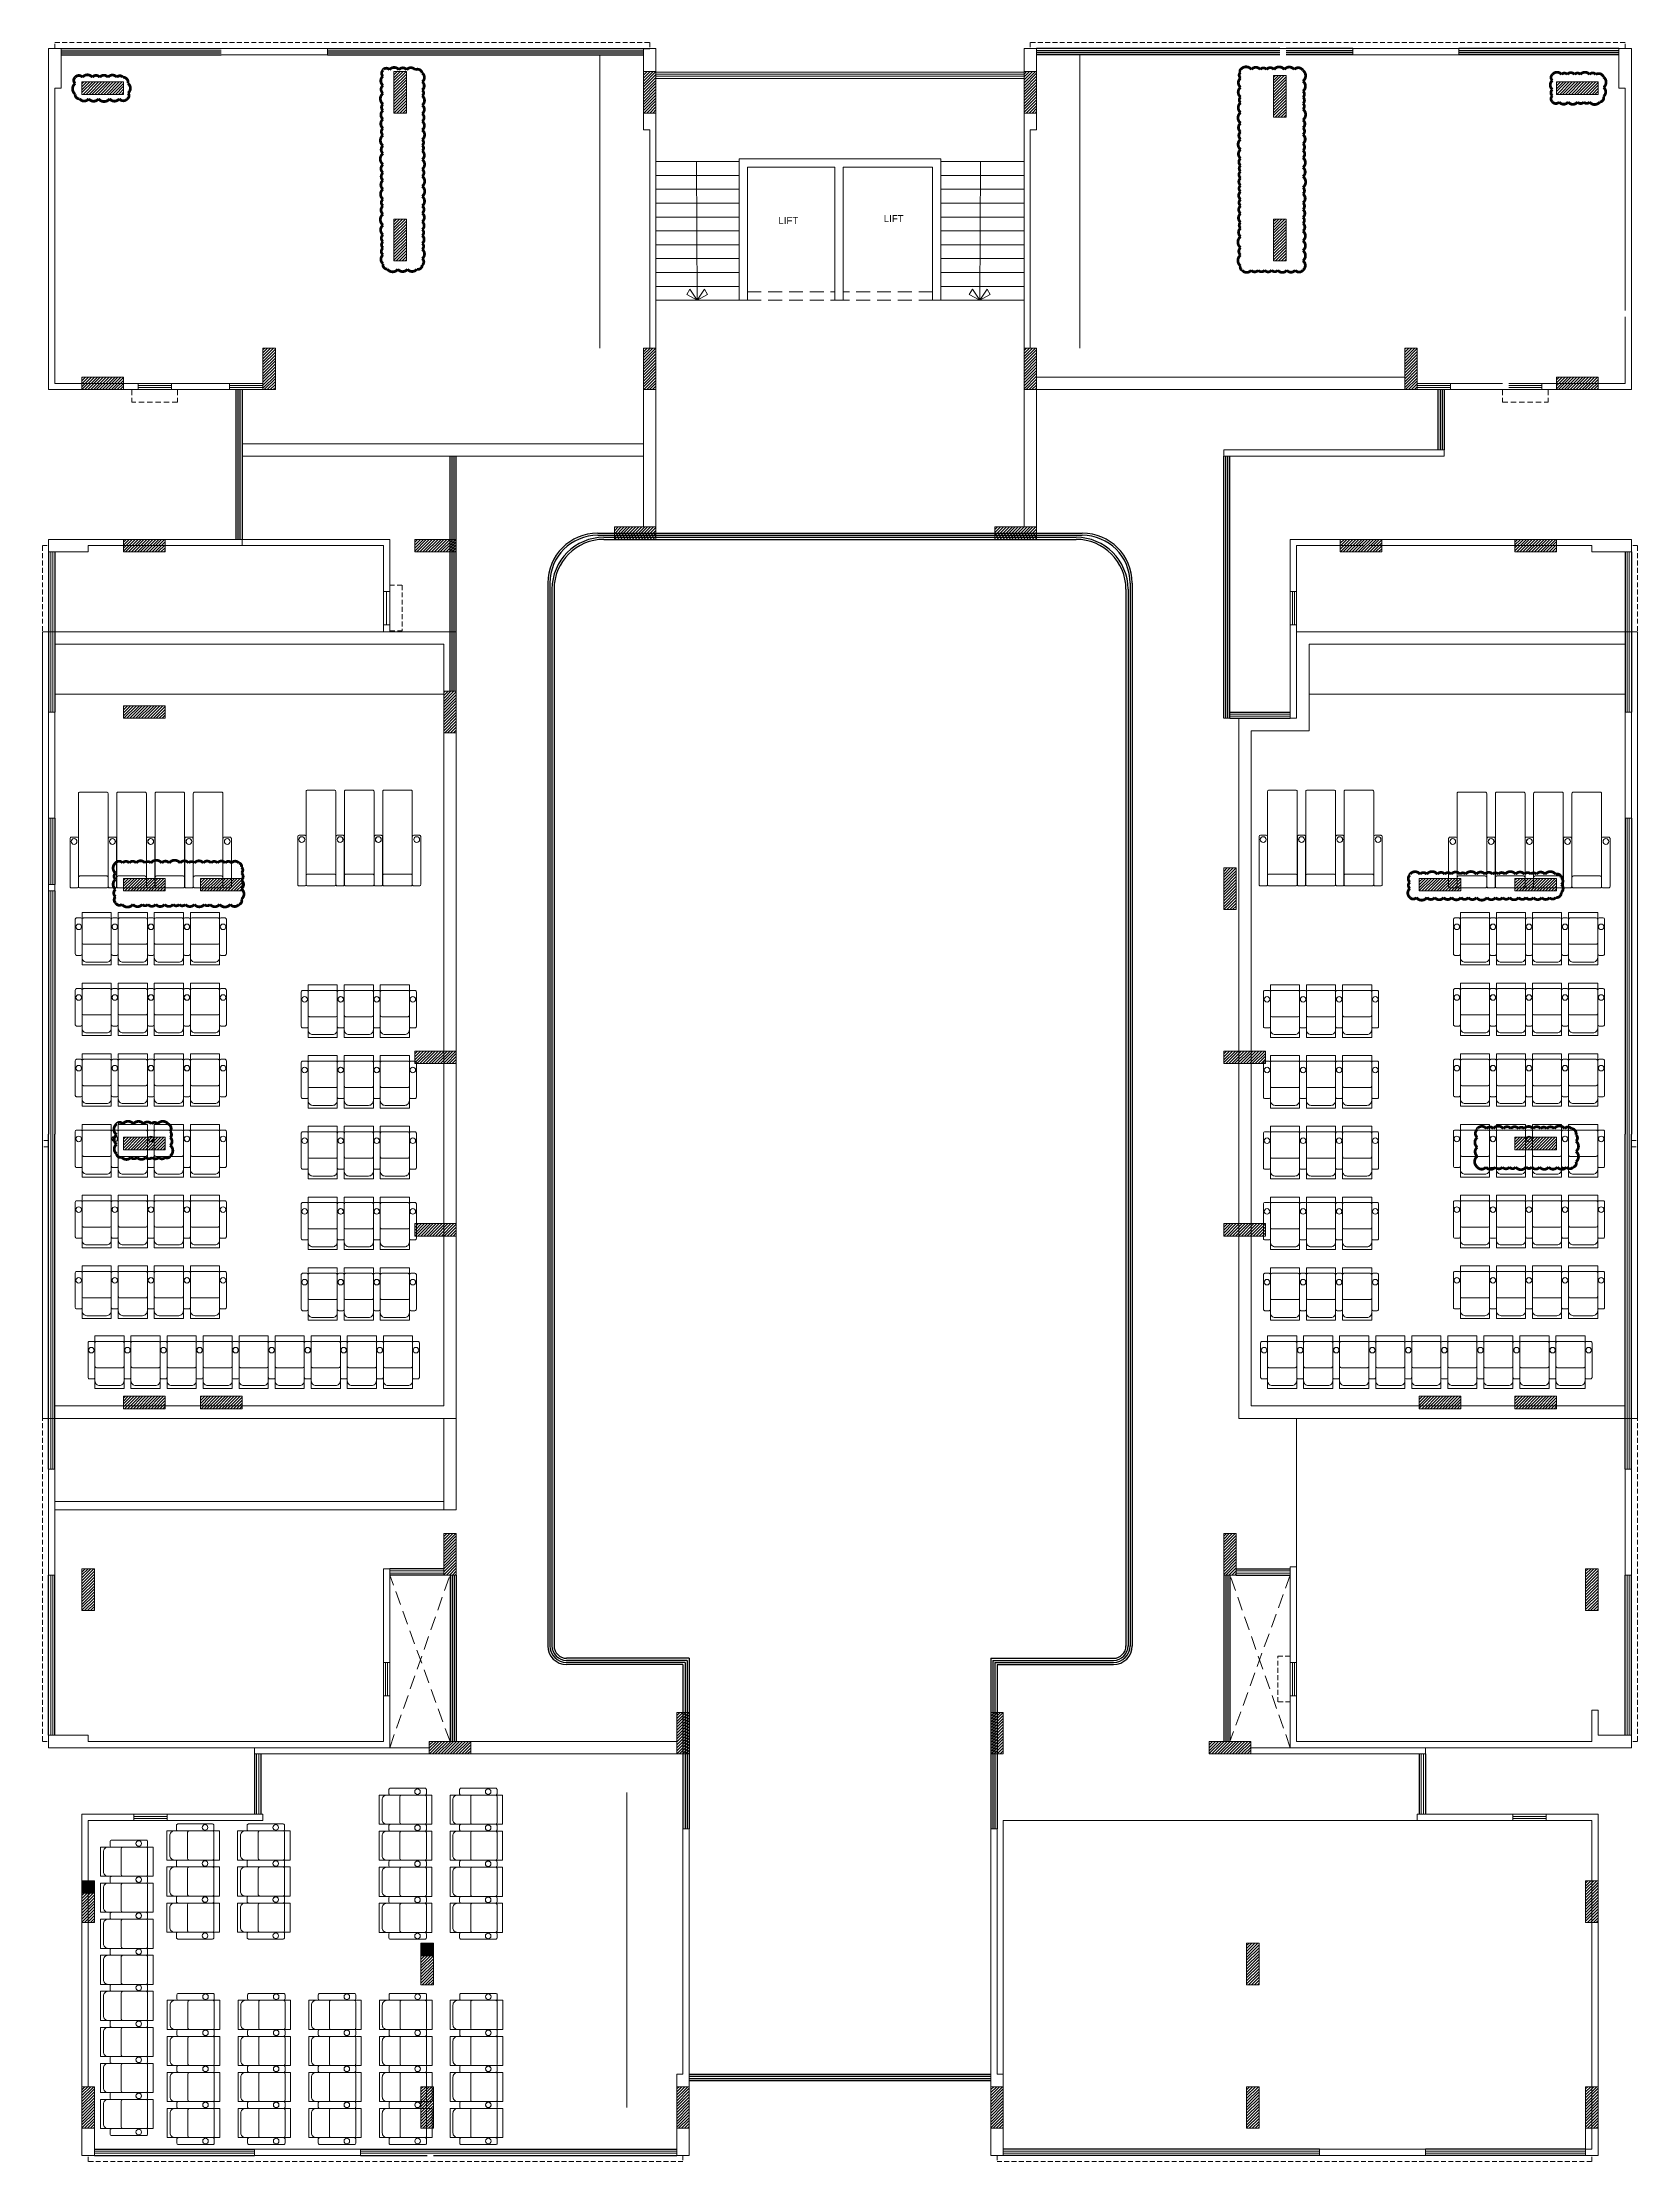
# Model space of a CAD drawing. Header units: inches. Extents: x 1807 to 67852, y 1160 to 20242.
# Drawn here: x 30900 to 32050, y 8234 to 9763 of the extents above; entities that cross this region are included whole.
import ezdxf
from ezdxf.lldxf.tags import DXFTag

# ---------------------------------------------------------------- set-up
doc = ezdxf.new("R2010")
doc.units = ezdxf.units.IN
doc.header["$MEASUREMENT"] = 0
doc.linetypes.add('DASHED', pattern=[0.75, 0.5, -0.25])
for name, color, linetype, lineweight in [('02WINDOW & DOTTED', 8, 'Continuous', 20), ('06DIM', 194, 'Continuous', 15), ('CHAIRS', 34, 'Continuous', 20), ('column_01', 7, 'Continuous', 18), ('HATCH', 8, 'Continuous', 0), ('Nstair', 8, 'Continuous', 20), ('PROJ.', 8, 'DASHED', 20), ('RAILING', 8, 'Continuous', 25), ('Railing 01', 8, 'Continuous', 18), ('SHOP TEXT', 7, 'Continuous', 15), ('wall', 7, 'Continuous', 20), ('WALLS', 7, 'Continuous', 20), ('WINDOW', 8, 'Continuous', 15)]:
    doc.layers.add(name, color=color, linetype=linetype, lineweight=lineweight)
doc.layers.add('Chair', color=34, linetype='Continuous')
doc.layers.add('GF', color=36, linetype='Continuous')
doc.styles.add('Krupalu 1', font='arial.ttf')
tags = doc.linetypes.add('HIDDEN', pattern=[0.375, 0.25, -0.125]).pattern_tags.tags
tags[6:7] = [DXFTag(74, 4), DXFTag(75, 0), DXFTag(340, '0'), DXFTag(46, 1.0), DXFTag(50, 0.0), DXFTag(44, 0.0), DXFTag(45, 0.0)]
tags[4:5] = [DXFTag(74, 4), DXFTag(75, 0), DXFTag(340, '0'), DXFTag(46, 1.0), DXFTag(50, 0.0), DXFTag(44, 0.0), DXFTag(45, 0.0)]
pattern_1 = [(45, (-2883.8112, 0), (-1.0606601718, 1.0606601718), [])]

msp = doc.modelspace()

# ---------------------------------------------------------------- texts
at = {"layer": 'SHOP TEXT', "ltscale": 0.1, "style": 'Krupalu 1'}
for p in [(31430.4, 9631.7), (31506.4, 9633.1)]:
    msp.add_text('LIFT', height=5, dxfattribs=at).set_placement(p)

# ---------------------------------------------------------------- blocks, each defined once
blk = doc.blocks.new('A$C538C39F4')
at = {"layer": 'column_01', "lineweight": 18}
h = blk.add_hatch(color=8, dxfattribs=at)
h.dxf.hatch_style = 1
h.paths.add_polyline_path([(0, 0), (0, 9), (9, 9), (9, 0)])
at = {"layer": 'column_01'}
for p, q in [((9, 9), (0, 0)), ((0, 9), (9, 0))]:
    blk.add_line(p, q, dxfattribs=at)
blk.add_lwpolyline([(0, 9), (9, 9), (9, 0), (0, 0)], close=True, dxfattribs=at)
blk = doc.blocks.new('dfhtutrut')
at = {"layer": 'HATCH'}
h = blk.add_hatch(dxfattribs=at)
h.set_pattern_fill('ANSI31', color=256, scale=12, style=0)
h.set_pattern_definition(pattern_1)
h.paths.add_polyline_path([(142115.4, -629932.5), (142145.4, -629932.5), (142145.4, -629923.5), (142115.4, -629923.5)])
h = blk.add_hatch(dxfattribs=at)
h.set_pattern_fill('ANSI31', color=256, scale=12, style=0)
h.set_pattern_definition(pattern_1)
h.paths.add_polyline_path([(142340.4, -629916), (142340.4, -629946), (142349.4, -629946), (142349.4, -629916)])
h = blk.add_hatch(dxfattribs=at)
h.set_pattern_fill('ANSI31', color=256, scale=12, style=0)
h.set_pattern_definition(pattern_1)
h.paths.add_polyline_path([(142520.4, -629916), (142520.4, -629946), (142529.4, -629946), (142529.4, -629916)])
h = blk.add_hatch(dxfattribs=at)
h.set_pattern_fill('ANSI31', color=256, scale=12, style=0)
h.set_pattern_definition(pattern_1)
h.paths.add_polyline_path([(142794.9, -629916), (142794.9, -629946), (142803.9, -629946), (142803.9, -629916)])
h = blk.add_hatch(dxfattribs=at)
h.set_pattern_fill('ANSI31', color=256, scale=12, style=0)
h.set_pattern_definition(pattern_1)
h.paths.add_polyline_path([(142974.9, -629919), (142974.9, -629949), (142983.9, -629949), (142983.9, -629919)])
h = blk.add_hatch(dxfattribs=at)
h.set_pattern_fill('ANSI31', color=256, scale=12, style=0)
h.set_pattern_definition(pattern_1)
h.paths.add_polyline_path([(143208.9, -629932.5), (143178.9, -629932.5), (143178.9, -629923.5), (143208.9, -629923.5)])
h = blk.add_hatch(dxfattribs=at)
h.set_pattern_fill('ANSI31', color=256, scale=12, style=0)
h.set_pattern_definition(pattern_1)
h.paths.add_polyline_path([(142349.4, -630052.5), (142349.4, -630022.5), (142340.4, -630022.5), (142340.4, -630052.5)])
h = blk.add_hatch(dxfattribs=at)
h.set_pattern_fill('ANSI31', color=256, scale=12, style=0)
h.set_pattern_definition(pattern_1)
h.paths.add_polyline_path([(142983.9, -630052.5), (142983.9, -630022.5), (142974.9, -630022.5), (142974.9, -630052.5)])
h = blk.add_hatch(dxfattribs=at)
h.set_pattern_fill('ANSI31', color=256, scale=12, style=0)
h.set_pattern_definition(pattern_1)
h.paths.add_polyline_path([(142254.9, -630145.5), (142254.9, -630115.5), (142245.9, -630115.5), (142245.9, -630145.5)])
h = blk.add_hatch(dxfattribs=at)
h.set_pattern_fill('ANSI31', color=256, scale=12, style=0)
h.set_pattern_definition(pattern_1)
h.paths.add_polyline_path([(142529.4, -630145.5), (142529.4, -630115.5), (142520.4, -630115.5), (142520.4, -630145.5)])
h = blk.add_hatch(dxfattribs=at)
h.set_pattern_fill('ANSI31', color=256, scale=12, style=0)
h.set_pattern_definition(pattern_1)
h.paths.add_polyline_path([(142803.9, -630145.5), (142803.9, -630115.5), (142794.9, -630115.5), (142794.9, -630145.5)])
h = blk.add_hatch(dxfattribs=at)
h.set_pattern_fill('ANSI31', color=256, scale=12, style=0)
h.set_pattern_definition(pattern_1)
h.paths.add_polyline_path([(143078.4, -630145.5), (143078.4, -630115.5), (143069.4, -630115.5), (143069.4, -630145.5)])
h = blk.add_hatch(dxfattribs=at)
h.set_pattern_fill('ANSI31', color=256, scale=12, style=0)
h.set_pattern_definition(pattern_1)
h.paths.add_polyline_path([(142115.4, -630145.5), (142145.4, -630145.5), (142145.4, -630136.5), (142115.4, -630136.5)])
h = blk.add_hatch(dxfattribs=at)
h.set_pattern_fill('ANSI31', color=256, scale=12, style=0)
h.set_pattern_definition(pattern_1)
h.paths.add_polyline_path([(143208.9, -630145.5), (143178.9, -630145.5), (143178.9, -630136.5), (143208.9, -630136.5)])
h = blk.add_hatch(dxfattribs=at)
h.set_pattern_fill('ANSI31', color=256, scale=12, style=0)
h.set_pattern_definition(pattern_1)
h.paths.add_polyline_path([(142529.4, -630244.5), (142499.4, -630244.5), (142499.4, -630253.5), (142529.4, -630253.5)])
h = blk.add_hatch(dxfattribs=at)
h.set_pattern_fill('ANSI31', color=256, scale=12, style=0)
h.set_pattern_definition(pattern_1)
h.paths.add_polyline_path([(142803.9, -630244.5), (142773.9, -630244.5), (142773.9, -630253.5), (142803.9, -630253.5)])
h = blk.add_hatch(dxfattribs=at)
h.set_pattern_fill('ANSI31', color=256, scale=12, style=0)
h.set_pattern_definition(pattern_1)
h.paths.add_polyline_path([(142145.4, -630262.5), (142175.4, -630262.5), (142175.4, -630253.5), (142145.4, -630253.5)])
h = blk.add_hatch(dxfattribs=at)
h.set_pattern_fill('ANSI31', color=256, scale=12, style=0)
h.set_pattern_definition(pattern_1)
h.paths.add_polyline_path([(142385.4, -630262.5), (142355.4, -630262.5), (142355.4, -630253.5), (142385.4, -630253.5)])
h = blk.add_hatch(dxfattribs=at)
h.set_pattern_fill('ANSI31', color=256, scale=12, style=0)
h.set_pattern_definition(pattern_1)
h.paths.add_polyline_path([(143022.9, -630262.5), (143052.9, -630262.5), (143052.9, -630253.5), (143022.9, -630253.5)])
h = blk.add_hatch(dxfattribs=at)
h.set_pattern_fill('ANSI31', color=256, scale=12, style=0)
h.set_pattern_definition(pattern_1)
h.paths.add_polyline_path([(143178.9, -630262.5), (143148.9, -630262.5), (143148.9, -630253.5), (143178.9, -630253.5)])
h = blk.add_hatch(dxfattribs=at)
h.set_pattern_fill('ANSI31', color=256, scale=12, style=0)
h.set_pattern_definition(pattern_1)
h.paths.add_polyline_path([(142376.4, -630363), (142376.4, -630393), (142385.4, -630393), (142385.4, -630363)])
h = blk.add_hatch(dxfattribs=at)
h.set_pattern_fill('ANSI31', color=256, scale=12, style=0)
h.set_pattern_definition(pattern_1)
h.paths.add_polyline_path([(142145.4, -630382.5), (142175.4, -630382.5), (142175.4, -630373.5), (142145.4, -630373.5)])
h = blk.add_hatch(dxfattribs=at)
h.set_pattern_fill('ANSI31', color=256, scale=12, style=0)
h.set_pattern_definition(pattern_1)
h.paths.add_polyline_path([(142938.9, -630490.5), (142938.9, -630520.5), (142947.9, -630520.5), (142947.9, -630490.5)])
h = blk.add_hatch(dxfattribs=at)
h.set_pattern_fill('ANSI31', color=256, scale=12, style=0)
h.set_pattern_definition(pattern_1)
h.paths.add_polyline_path([(142145.4, -630507), (142175.4, -630507), (142175.4, -630498), (142145.4, -630498)])
h = blk.add_hatch(dxfattribs=at)
h.set_pattern_fill('ANSI31', color=256, scale=12, style=0)
h.set_pattern_definition(pattern_1)
h.paths.add_polyline_path([(142230.9, -630507), (142200.9, -630507), (142200.9, -630498), (142230.9, -630498)])
h = blk.add_hatch(dxfattribs=at)
h.set_pattern_fill('ANSI31', color=256, scale=12, style=0)
h.set_pattern_definition(pattern_1)
h.paths.add_polyline_path([(143079.9, -630507), (143109.9, -630507), (143109.9, -630498), (143079.9, -630498)])
h = blk.add_hatch(dxfattribs=at)
h.set_pattern_fill('ANSI31', color=256, scale=12, style=0)
h.set_pattern_definition(pattern_1)
h.paths.add_polyline_path([(143178.9, -630507), (143148.9, -630507), (143148.9, -630498), (143178.9, -630498)])
h = blk.add_hatch(dxfattribs=at)
h.set_pattern_fill('ANSI31', color=256, scale=12, style=0)
h.set_pattern_definition(pattern_1)
h.paths.add_polyline_path([(142385.4, -630622.5), (142355.4, -630622.5), (142355.4, -630631.5), (142385.4, -630631.5)])
h = blk.add_hatch(dxfattribs=at)
h.set_pattern_fill('ANSI31', color=256, scale=12, style=0)
h.set_pattern_definition(pattern_1)
h.paths.add_polyline_path([(142938.9, -630631.5), (142968.9, -630631.5), (142968.9, -630622.5), (142938.9, -630622.5)])
h = blk.add_hatch(dxfattribs=at)
h.set_pattern_fill('ANSI31', color=256, scale=12, style=0)
h.set_pattern_definition(pattern_1)
h.paths.add_polyline_path([(142145.4, -630693.7), (142175.4, -630693.7), (142175.4, -630684.7), (142145.4, -630684.7)])
h = blk.add_hatch(dxfattribs=at)
h.set_pattern_fill('ANSI31', color=256, scale=12, style=0)
h.set_pattern_definition(pattern_1)
h.paths.add_polyline_path([(143178.9, -630693.7), (143148.9, -630693.7), (143148.9, -630684.7), (143178.9, -630684.7)])
h = blk.add_hatch(dxfattribs=at)
h.set_pattern_fill('ANSI31', color=256, scale=12, style=0)
h.set_pattern_definition(pattern_1)
h.paths.add_polyline_path([(142385.4, -630747), (142355.4, -630747), (142355.4, -630756), (142385.4, -630756)])
h = blk.add_hatch(dxfattribs=at)
h.set_pattern_fill('ANSI31', color=256, scale=12, style=0)
h.set_pattern_definition(pattern_1)
h.paths.add_polyline_path([(142938.9, -630756), (142968.9, -630756), (142968.9, -630747), (142938.9, -630747)])
h = blk.add_hatch(dxfattribs=at)
h.set_pattern_fill('ANSI31', color=256, scale=12, style=0)
h.set_pattern_definition(pattern_1)
h.paths.add_polyline_path([(142145.4, -630880.5), (142175.4, -630880.5), (142175.4, -630871.5), (142145.4, -630871.5)])
h = blk.add_hatch(dxfattribs=at)
h.set_pattern_fill('ANSI31', color=256, scale=12, style=0)
h.set_pattern_definition(pattern_1)
h.paths.add_polyline_path([(142230.9, -630880.5), (142200.9, -630880.5), (142200.9, -630871.5), (142230.9, -630871.5)])
h = blk.add_hatch(dxfattribs=at)
h.set_pattern_fill('ANSI31', color=256, scale=12, style=0)
h.set_pattern_definition(pattern_1)
h.paths.add_polyline_path([(143079.9, -630880.5), (143109.9, -630880.5), (143109.9, -630871.5), (143079.9, -630871.5)])
h = blk.add_hatch(dxfattribs=at)
h.set_pattern_fill('ANSI31', color=256, scale=12, style=0)
h.set_pattern_definition(pattern_1)
h.paths.add_polyline_path([(143178.9, -630880.5), (143148.9, -630880.5), (143148.9, -630871.5), (143178.9, -630871.5)])
h = blk.add_hatch(dxfattribs=at)
h.set_pattern_fill('ANSI31', color=256, scale=12, style=0)
h.set_pattern_definition(pattern_1)
h.paths.add_polyline_path([(142385.4, -631000.5), (142385.4, -630970.5), (142376.4, -630970.5), (142376.4, -631000.5)])
h = blk.add_hatch(dxfattribs=at)
h.set_pattern_fill('ANSI31', color=256, scale=12, style=0)
h.set_pattern_definition(pattern_1)
h.paths.add_polyline_path([(142947.9, -631000.5), (142947.9, -630970.5), (142938.9, -630970.5), (142938.9, -631000.5)])
h = blk.add_hatch(dxfattribs=at)
h.set_pattern_fill('ANSI31', color=256, scale=12, style=0)
h.set_pattern_definition(pattern_1)
h.paths.add_polyline_path([(142115.4, -630996), (142115.4, -631026), (142124.4, -631026), (142124.4, -630996)])
h = blk.add_hatch(dxfattribs=at)
h.set_pattern_fill('ANSI31', color=256, scale=12, style=0)
h.set_pattern_definition(pattern_1)
h.paths.add_polyline_path([(143199.9, -630996), (143199.9, -631026), (143208.9, -631026), (143208.9, -630996)])
h = blk.add_hatch(dxfattribs=at)
h.set_pattern_fill('ANSI31', color=256, scale=12, style=0)
h.set_pattern_definition(pattern_1)
h.paths.add_polyline_path([(142553.4, -631129.5), (142553.4, -631099.5), (142544.4, -631099.5), (142544.4, -631129.5)])
h = blk.add_hatch(dxfattribs=at)
h.set_pattern_fill('ANSI31', color=256, scale=12, style=0)
h.set_pattern_definition(pattern_1)
h.paths.add_polyline_path([(142779.9, -631129.5), (142779.9, -631099.5), (142770.9, -631099.5), (142770.9, -631129.5)])
h = blk.add_hatch(dxfattribs=at)
h.set_pattern_fill('ANSI31', color=256, scale=12, style=0)
h.set_pattern_definition(pattern_1)
h.paths.add_polyline_path([(142395.9, -631120.5), (142365.9, -631120.5), (142365.9, -631129.5), (142395.9, -631129.5)])
h = blk.add_hatch(dxfattribs=at)
h.set_pattern_fill('ANSI31', color=256, scale=12, style=0)
h.set_pattern_definition(pattern_1)
h.paths.add_polyline_path([(142928.4, -631129.5), (142958.4, -631129.5), (142958.4, -631120.5), (142928.4, -631120.5)])
h = blk.add_hatch(dxfattribs=at)
h.set_pattern_fill('ANSI31', color=256, scale=12, style=0)
h.set_pattern_definition(pattern_1)
edge = h.paths.add_edge_path()
edge.add_line((142115.4, -631221), (142124.4, -631221))
edge.add_line((142124.4, -631221), (142115.4, -631230))
edge.add_line((142115.4, -631230), (142124.4, -631230))
h = blk.add_hatch(dxfattribs=at)
h.set_pattern_fill('ANSI31', color=256, scale=12, style=0)
h.set_pattern_definition(pattern_1)
edge = h.paths.add_edge_path()
edge.add_line((142115.4, -631221), (142124.4, -631221))
h = blk.add_hatch(dxfattribs=at)
h.set_pattern_fill('ANSI31', color=256, scale=12, style=0)
h.set_pattern_definition(pattern_1)
h.paths.add_polyline_path([(142115.4, -631221), (142115.4, -631251), (142124.4, -631251), (142124.4, -631221)])
h.paths.add_polyline_path([(142124.4, -631230), (142115.4, -631221), (142115.4, -631230), (142124.4, -631221), (142124.4, -631230)], flags=16)
h = blk.add_hatch(dxfattribs=at)
h.set_pattern_fill('ANSI31', color=256, scale=12, style=0)
h.set_pattern_definition(pattern_1)
h.paths.add_polyline_path([(143208.9, -631221), (143208.9, -631251), (143199.9, -631251), (143199.9, -631221)])
h = blk.add_hatch(dxfattribs=at)
h.set_pattern_fill('ANSI31', color=256, scale=12, style=0)
h.set_pattern_definition(pattern_1)
edge = h.paths.add_edge_path()
edge.add_line((142115.4, -631230), (142124.4, -631230))
h = blk.add_hatch(dxfattribs=at)
h.set_pattern_fill('ANSI31', color=256, scale=12, style=0)
h.set_pattern_definition(pattern_1)
edge = h.paths.add_edge_path()
edge.add_line((142359.9, -631266), (142368.9, -631266))
h = blk.add_hatch(dxfattribs=at)
h.set_pattern_fill('ANSI31', color=256, scale=12, style=0)
h.set_pattern_definition(pattern_1)
h.paths.add_polyline_path([(142368.9, -631266), (142368.9, -631296), (142359.9, -631296), (142359.9, -631266)])
h.paths.add_polyline_path([(142368.9, -631275), (142359.9, -631266), (142359.9, -631275), (142368.9, -631266), (142368.9, -631275)], flags=16)
h = blk.add_hatch(dxfattribs=at)
h.set_pattern_fill('ANSI31', color=256, scale=12, style=0)
h.set_pattern_definition(pattern_1)
h.paths.add_polyline_path([(142964.4, -631266), (142964.4, -631296), (142955.4, -631296), (142955.4, -631266)])
h = blk.add_hatch(dxfattribs=at)
h.set_pattern_fill('ANSI31', color=256, scale=12, style=0)
h.set_pattern_definition(pattern_1)
edge = h.paths.add_edge_path()
edge.add_line((142359.9, -631275), (142368.9, -631275))
h = blk.add_hatch(dxfattribs=at)
h.set_pattern_fill('ANSI31', color=256, scale=12, style=0)
h.set_pattern_definition(pattern_1)
edge = h.paths.add_edge_path()
edge.add_line((142359.9, -631275), (142368.9, -631275))
h = blk.add_hatch(dxfattribs=at)
h.set_pattern_fill('ANSI31', color=256, scale=12, style=0)
h.set_pattern_definition(pattern_1)
h.paths.add_polyline_path([(142124.4, -631399.5), (142124.4, -631369.5), (142115.4, -631369.5), (142115.4, -631399.5)])
h = blk.add_hatch(dxfattribs=at)
h.set_pattern_fill('ANSI31', color=256, scale=12, style=0)
h.set_pattern_definition(pattern_1)
h.paths.add_polyline_path([(142368.9, -631399.5), (142368.9, -631369.5), (142359.9, -631369.5), (142359.9, -631399.5)])
h = blk.add_hatch(dxfattribs=at)
h.set_pattern_fill('ANSI31', color=256, scale=12, style=0)
h.set_pattern_definition(pattern_1)
h.paths.add_polyline_path([(142553.4, -631399.5), (142553.4, -631369.5), (142544.4, -631369.5), (142544.4, -631399.5)])
h = blk.add_hatch(dxfattribs=at)
h.set_pattern_fill('ANSI31', color=256, scale=12, style=0)
h.set_pattern_definition(pattern_1)
h.paths.add_polyline_path([(142779.9, -631399.5), (142779.9, -631369.5), (142770.9, -631369.5), (142770.9, -631399.5)])
h = blk.add_hatch(dxfattribs=at)
h.set_pattern_fill('ANSI31', color=256, scale=12, style=0)
h.set_pattern_definition(pattern_1)
h.paths.add_polyline_path([(142964.4, -631399.5), (142964.4, -631369.5), (142955.4, -631369.5), (142955.4, -631399.5)])
h = blk.add_hatch(dxfattribs=at)
h.set_pattern_fill('ANSI31', color=256, scale=12, style=0)
h.set_pattern_definition(pattern_1)
h.paths.add_polyline_path([(143208.9, -631399.5), (143208.9, -631369.5), (143199.9, -631369.5), (143199.9, -631399.5)])
at = {"layer": 'column_01'}
for points in [[(142115.4, -629932.5), (142145.4, -629932.5), (142145.4, -629923.5), (142115.4, -629923.5)], [(142340.4, -629916), (142340.4, -629946), (142349.4, -629946), (142349.4, -629916)], [(142520.4, -629916), (142520.4, -629946), (142529.4, -629946), (142529.4, -629916)], [(142794.9, -629916), (142794.9, -629946), (142803.9, -629946), (142803.9, -629916)], [(142974.9, -629919), (142974.9, -629949), (142983.9, -629949), (142983.9, -629919)], [(143208.9, -629932.5), (143178.9, -629932.5), (143178.9, -629923.5), (143208.9, -629923.5)], [(142349.4, -630052.5), (142349.4, -630022.5), (142340.4, -630022.5), (142340.4, -630052.5)], [(142983.9, -630052.5), (142983.9, -630022.5), (142974.9, -630022.5), (142974.9, -630052.5)], [(142254.9, -630145.5), (142254.9, -630115.5), (142245.9, -630115.5), (142245.9, -630145.5)], [(142529.4, -630145.5), (142529.4, -630115.5), (142520.4, -630115.5), (142520.4, -630145.5)], [(142803.9, -630145.5), (142803.9, -630115.5), (142794.9, -630115.5), (142794.9, -630145.5)], [(143078.4, -630145.5), (143078.4, -630115.5), (143069.4, -630115.5), (143069.4, -630145.5)], [(142115.4, -630145.5), (142145.4, -630145.5), (142145.4, -630136.5), (142115.4, -630136.5)], [(143208.9, -630145.5), (143178.9, -630145.5), (143178.9, -630136.5), (143208.9, -630136.5)], [(142529.4, -630244.5), (142499.4, -630244.5), (142499.4, -630253.5), (142529.4, -630253.5)], [(142803.9, -630244.5), (142773.9, -630244.5), (142773.9, -630253.5), (142803.9, -630253.5)], [(142145.4, -630262.5), (142175.4, -630262.5), (142175.4, -630253.5), (142145.4, -630253.5)], [(142385.4, -630262.5), (142355.4, -630262.5), (142355.4, -630253.5), (142385.4, -630253.5)], [(143022.9, -630262.5), (143052.9, -630262.5), (143052.9, -630253.5), (143022.9, -630253.5)], [(143178.9, -630262.5), (143148.9, -630262.5), (143148.9, -630253.5), (143178.9, -630253.5)], [(142376.4, -630363), (142376.4, -630393), (142385.4, -630393), (142385.4, -630363)], [(142145.4, -630382.5), (142175.4, -630382.5), (142175.4, -630373.5), (142145.4, -630373.5)], [(142938.9, -630490.5), (142938.9, -630520.5), (142947.9, -630520.5), (142947.9, -630490.5)], [(142145.4, -630507), (142175.4, -630507), (142175.4, -630498), (142145.4, -630498)], [(142230.9, -630507), (142200.9, -630507), (142200.9, -630498), (142230.9, -630498)], [(143079.9, -630507), (143109.9, -630507), (143109.9, -630498), (143079.9, -630498)], [(143178.9, -630507), (143148.9, -630507), (143148.9, -630498), (143178.9, -630498)], [(142385.4, -630622.5), (142355.4, -630622.5), (142355.4, -630631.5), (142385.4, -630631.5)], [(142938.9, -630631.5), (142968.9, -630631.5), (142968.9, -630622.5), (142938.9, -630622.5)], [(142145.4, -630693.7), (142175.4, -630693.7), (142175.4, -630684.7), (142145.4, -630684.7)], [(143178.9, -630693.7), (143148.9, -630693.7), (143148.9, -630684.7), (143178.9, -630684.7)], [(142385.4, -630747), (142355.4, -630747), (142355.4, -630756), (142385.4, -630756)], [(142938.9, -630756), (142968.9, -630756), (142968.9, -630747), (142938.9, -630747)], [(142145.4, -630880.5), (142175.4, -630880.5), (142175.4, -630871.5), (142145.4, -630871.5)], [(142230.9, -630880.5), (142200.9, -630880.5), (142200.9, -630871.5), (142230.9, -630871.5)], [(143079.9, -630880.5), (143109.9, -630880.5), (143109.9, -630871.5), (143079.9, -630871.5)], [(143178.9, -630880.5), (143148.9, -630880.5), (143148.9, -630871.5), (143178.9, -630871.5)], [(142385.4, -631000.5), (142385.4, -630970.5), (142376.4, -630970.5), (142376.4, -631000.5)], [(142947.9, -631000.5), (142947.9, -630970.5), (142938.9, -630970.5), (142938.9, -631000.5)], [(142115.4, -630996), (142115.4, -631026), (142124.4, -631026), (142124.4, -630996)], [(143199.9, -630996), (143199.9, -631026), (143208.9, -631026), (143208.9, -630996)], [(142553.4, -631129.5), (142553.4, -631099.5), (142544.4, -631099.5), (142544.4, -631129.5)], [(142779.9, -631129.5), (142779.9, -631099.5), (142770.9, -631099.5), (142770.9, -631129.5)], [(142395.9, -631120.5), (142365.9, -631120.5), (142365.9, -631129.5), (142395.9, -631129.5)], [(142928.4, -631129.5), (142958.4, -631129.5), (142958.4, -631120.5), (142928.4, -631120.5)], [(142115.4, -631221), (142115.4, -631251), (142124.4, -631251), (142124.4, -631221)], [(143208.9, -631221), (143208.9, -631251), (143199.9, -631251), (143199.9, -631221)], [(142368.9, -631266), (142368.9, -631296), (142359.9, -631296), (142359.9, -631266)], [(142964.4, -631266), (142964.4, -631296), (142955.4, -631296), (142955.4, -631266)], [(142124.4, -631399.5), (142124.4, -631369.5), (142115.4, -631369.5), (142115.4, -631399.5)], [(142368.9, -631399.5), (142368.9, -631369.5), (142359.9, -631369.5), (142359.9, -631399.5)], [(142553.4, -631399.5), (142553.4, -631369.5), (142544.4, -631369.5), (142544.4, -631399.5)], [(142779.9, -631399.5), (142779.9, -631369.5), (142770.9, -631369.5), (142770.9, -631399.5)], [(142964.4, -631399.5), (142964.4, -631369.5), (142955.4, -631369.5), (142955.4, -631399.5)], [(143208.9, -631399.5), (143208.9, -631369.5), (143199.9, -631369.5), (143199.9, -631399.5)]]:
    blk.add_lwpolyline(points, close=True, dxfattribs=at)
at = {"layer": 'column_01', "xscale": -1}
blk.add_blockref('A$C538C39F4', (142124.4, -631230), dxfattribs=at)
at = {"layer": 'column_01'}
blk.add_blockref('A$C538C39F4', (142359.9, -631275), dxfattribs=at)
blk = doc.blocks.new('Recliner chair-01')
at = {"layer": 'CHAIRS', "linetype": 'HIDDEN', "lineweight": -2}
blk.add_lwpolyline([(-10.5, 33.9), (10.5, 33.9), (10.5, -4), (-10.5, -4)], close=True, dxfattribs=at)
at = {"layer": 'CHAIRS', "lineweight": -2}
for points in [[(-7.1, 31.9), (7.1, 31.9, -0.414214), (10.5, 28.5), (10.5, 1, -0.414214), (9.5, 0), (-9.5, 0, -0.414214), (-10.5, 1), (-10.5, 28.5, -0.414214)], [(-10.5, 1), (-10.5, 26, 0.414214), (-11.5, 27), (-14.5, 27, 0.414214), (-15.5, 26), (-15.5, 1, 0.414214), (-14.5, 0), (-11.5, 0, 0.414214)], [(10.5, 1), (10.5, 18, 0.414214), (9.5, 19), (-9.5, 19, 0.414214), (-10.5, 18), (-10.5, 1, 0.414214), (-9.5, 0), (9.5, 0, 0.414214)], [(10.5, 1), (10.5, 26, -0.414214), (11.5, 27), (14.5, 27, -0.414214), (15.5, 26), (15.5, 1, -0.414214), (14.5, 0), (11.5, 0, -0.414214)]]:
    blk.add_lwpolyline(points, format="xyb", close=True, dxfattribs=at)
for centre in [(-13, 6.4), (13.1, 6.4)]:
    blk.add_circle(centre, 2, dxfattribs=at)
blk = doc.blocks.new('*U144')
at = {"layer": 'CHAIRS'}
blk.add_blockref('Recliner chair-01', (0, -14.9), dxfattribs=at)
blk = doc.blocks.new('*U143')
at = {"layer": 'GF', "color": 0, "linetype": 'ByBlock', "lineweight": -2}
for p in [(0, 0), (26, 0), (52, 0)]:
    blk.add_blockref('*U144', p, dxfattribs=at)
at = {"layer": 'GF', "color": 0, "linetype": 'ByBlock', "lineweight": -2, "transparency": 16777216}
for p in [(78, 0), (0, -51), (26, -51), (52, -51), (78, -51), (0, -102), (26, -102), (52, -102), (78, -102), (0, -153), (26, -153), (52, -153), (78, -153), (0, -204), (26, -204), (52, -204), (78, -204)]:
    blk.add_blockref('*U144', p, dxfattribs=at)
blk = doc.blocks.new('*U146')
at = {"layer": 'CHAIRS'}
blk.add_blockref('Recliner chair-01', (0, -14.9), dxfattribs=at)
blk = doc.blocks.new('*U145')
at = {"layer": 'GF', "color": 0, "linetype": 'ByBlock', "lineweight": -2}
for p in [(0, 0), (26, 0), (52, 0)]:
    blk.add_blockref('*U146', p, dxfattribs=at)
at = {"layer": 'GF', "color": 0, "linetype": 'ByBlock', "lineweight": -2, "transparency": 16777216}
for p in [(78, 0), (104, 0), (130, 0), (156, 0), (182, 0)]:
    blk.add_blockref('*U146', p, dxfattribs=at)
blk = doc.blocks.new('*U148')
at = {"layer": 'CHAIRS'}
blk.add_blockref('Recliner chair-01', (0, -14.9), dxfattribs=at)
blk = doc.blocks.new('*U147')
at = {"layer": 'GF', "color": 0, "linetype": 'ByBlock', "lineweight": -2}
for p in [(0, 0), (26, 0), (52, 0)]:
    blk.add_blockref('*U148', p, dxfattribs=at)
blk = doc.blocks.new('*U150')
at = {"layer": 'CHAIRS'}
blk.add_blockref('Recliner chair-01', (0, -14.9), dxfattribs=at)
blk = doc.blocks.new('*U149')
at = {"layer": 'GF', "color": 0, "linetype": 'ByBlock', "lineweight": -2}
for p in [(0, 0), (26, 0), (52, 0)]:
    blk.add_blockref('*U150', p, dxfattribs=at)
blk = doc.blocks.new('*U152')
at = {"layer": 'CHAIRS'}
blk.add_blockref('Recliner chair-01', (0, -14.9), dxfattribs=at)
blk = doc.blocks.new('*U151')
at = {"layer": 'GF', "color": 0, "linetype": 'ByBlock', "lineweight": -2}
for p in [(0, 0), (26, 0), (52, 0)]:
    blk.add_blockref('*U152', p, dxfattribs=at)
at = {"layer": 'GF', "color": 0, "linetype": 'ByBlock', "lineweight": -2, "transparency": 16777216}
for p in [(78, 0), (0, -51), (26, -51), (52, -51), (78, -51)]:
    blk.add_blockref('*U152', p, dxfattribs=at)
blk = doc.blocks.new('*U162')
at = {"layer": 'CHAIRS'}
blk.add_blockref('Recliner chair-01', (0, -14.9), dxfattribs=at)
blk = doc.blocks.new('*U161')
at = {"layer": 'GF', "color": 0, "linetype": 'ByBlock', "lineweight": -2}
for p in [(0, 0), (26, 0), (52, 0), (78, 0)]:
    blk.add_blockref('*U162', p, dxfattribs=at)
at = {"layer": 'GF', "color": 0, "linetype": 'ByBlock', "lineweight": -2, "transparency": 16777216}
for p in [(104, 0), (130, 0), (156, 0), (182, 0), (208, 0)]:
    blk.add_blockref('*U162', p, dxfattribs=at)
blk = doc.blocks.new('*U164')
at = {"layer": 'CHAIRS'}
blk.add_blockref('Recliner chair-01', (0, -14.9), dxfattribs=at)
blk = doc.blocks.new('*U163')
at = {"layer": 'GF', "color": 0, "linetype": 'ByBlock', "lineweight": -2}
for p in [(0, 0), (26, 0), (52, 0)]:
    blk.add_blockref('*U164', p, dxfattribs=at)
at = {"layer": 'GF', "color": 0, "linetype": 'ByBlock', "lineweight": -2, "transparency": 16777216}
for p in [(78, 0), (0, -51), (26, -51), (52, -51), (78, -51), (0, -102), (26, -102), (52, -102), (78, -102), (0, -153), (26, -153), (52, -153), (78, -153), (0, -204), (26, -204), (52, -204), (78, -204), (0, -255), (26, -255), (52, -255), (78, -255)]:
    blk.add_blockref('*U164', p, dxfattribs=at)
blk = doc.blocks.new('*U166')
at = {"layer": 'CHAIRS'}
blk.add_blockref('Recliner chair-01', (0, -14.9), dxfattribs=at)
blk = doc.blocks.new('*U165')
at = {"layer": 'GF', "color": 0, "linetype": 'ByBlock', "lineweight": -2}
for p in [(0, 0), (26, 0)]:
    blk.add_blockref('*U166', p, dxfattribs=at)
at = {"layer": 'GF', "color": 0, "linetype": 'ByBlock', "lineweight": -2, "transparency": 16777216}
for p in [(52, 0), (0, -51), (26, -51), (52, -51), (0, -102), (26, -102), (52, -102), (0, -153), (26, -153), (52, -153), (0, -204), (26, -204), (52, -204)]:
    blk.add_blockref('*U166', p, dxfattribs=at)
blk = doc.blocks.new('lounger chair')
at = {"layer": 'CHAIRS'}
for points in [[(-15.5, -36), (-11.5, -36, 0.414214), (-10.5, -35), (-10.5, -1, 0.414214), (-11.5, 0), (-15.5, 0, 0.414214), (-16.5, -1), (-16.5, -35, 0.414214)], [(-10.5, -1), (-10.5, -7.5, 0.414214), (-9.5, -8.5), (9.5, -8.5, 0.414214), (10.5, -7.5), (10.5, -1, 0.414214), (9.5, 0), (-9.5, 0, 0.414214)], [(-10.5, -1), (-10.5, -67, 0.414214), (-9.5, -68), (9.5, -68, 0.414214), (10.5, -67), (10.5, -1, 0.414214), (9.5, 0), (-9.5, 0, 0.414214)], [(11.5, -36), (15.5, -36, 0.414214), (16.5, -35), (16.5, -1, 0.414214), (15.5, 0), (11.5, 0, 0.414214), (10.5, -1), (10.5, -35, 0.414214)]]:
    blk.add_lwpolyline(points, format="xyb", close=True, dxfattribs=at)
for centre in [(-13.6, -32.9), (13.6, -32.9)]:
    blk.add_circle(centre, 2.05, dxfattribs=at)
blk = doc.blocks.new('*U83')
at = {"layer": 'CHAIRS'}
blk.add_blockref('lounger chair', (0, 34), dxfattribs=at)
blk = doc.blocks.new('*U168')
at = {"layer": 'CHAIRS', "color": 0, "linetype": 'ByBlock', "lineweight": -2, "xscale": -1.016987999738211, "yscale": 1.016987999738211, "zscale": 1.016987999738211}
blk.add_blockref('*U83', (0, 0), dxfattribs=at)
blk = doc.blocks.new('*U167')
at = {"layer": 'Chair', "color": 0, "linetype": 'ByBlock', "lineweight": -2}
for p in [(0, 0), (27.6, 0), (55.2, 0)]:
    blk.add_blockref('*U168', p, dxfattribs=at)
at = {"layer": 'Chair', "color": 0, "linetype": 'ByBlock', "lineweight": -2, "transparency": 16777216}
blk.add_blockref('*U168', (82.8, 0), dxfattribs=at)
blk = doc.blocks.new('*U170')
at = {"layer": 'CHAIRS', "color": 0, "linetype": 'ByBlock', "lineweight": -2, "xscale": -1.016987999738211, "yscale": 1.016987999738211, "zscale": 1.016987999738211}
blk.add_blockref('*U83', (0, 0), dxfattribs=at)
blk = doc.blocks.new('*U169')
at = {"layer": 'Chair', "color": 0, "linetype": 'ByBlock', "lineweight": -2}
for p in [(0, 0), (27.6, 0), (55.2, 0)]:
    blk.add_blockref('*U170', p, dxfattribs=at)
blk = doc.blocks.new('*U174')
at = {"layer": 'CHAIRS'}
blk.add_blockref('Recliner chair-01', (0, -14.9), dxfattribs=at)
blk = doc.blocks.new('*U173')
at = {"layer": 'GF', "color": 0, "linetype": 'ByBlock', "lineweight": -2}
for p in [(0, 0), (26, 0), (52, 0), (78, 0)]:
    blk.add_blockref('*U174', p, dxfattribs=at)
at = {"layer": 'GF', "color": 0, "linetype": 'ByBlock', "lineweight": -2, "transparency": 16777216}
for p in [(104, 0), (130, 0), (156, 0), (182, 0), (208, 0)]:
    blk.add_blockref('*U174', p, dxfattribs=at)
blk = doc.blocks.new('*U176')
at = {"layer": 'CHAIRS'}
blk.add_blockref('Recliner chair-01', (0, -14.9), dxfattribs=at)
blk = doc.blocks.new('*U175')
at = {"layer": 'GF', "color": 0, "linetype": 'ByBlock', "lineweight": -2}
for p in [(0, 0), (26, 0), (52, 0)]:
    blk.add_blockref('*U176', p, dxfattribs=at)
at = {"layer": 'GF', "color": 0, "linetype": 'ByBlock', "lineweight": -2, "transparency": 16777216}
for p in [(78, 0), (0, -51), (26, -51), (52, -51), (78, -51), (0, -102), (26, -102), (52, -102), (78, -102), (0, -153), (26, -153), (52, -153), (78, -153), (0, -204), (26, -204), (52, -204), (78, -204), (0, -255), (26, -255), (52, -255), (78, -255)]:
    blk.add_blockref('*U176', p, dxfattribs=at)
blk = doc.blocks.new('*U172')
at = {"layer": 'CHAIRS'}
blk.add_blockref('Recliner chair-01', (0, -14.9), dxfattribs=at)
blk = doc.blocks.new('*U171')
at = {"layer": 'GF', "color": 0, "linetype": 'ByBlock', "lineweight": -2}
for p in [(0, 0), (26, 0)]:
    blk.add_blockref('*U172', p, dxfattribs=at)
at = {"layer": 'GF', "color": 0, "linetype": 'ByBlock', "lineweight": -2, "transparency": 16777216}
for p in [(52, 0), (0, -51), (26, -51), (52, -51), (0, -102), (26, -102), (52, -102), (0, -153), (26, -153), (52, -153), (0, -204), (26, -204), (52, -204)]:
    blk.add_blockref('*U172', p, dxfattribs=at)
blk = doc.blocks.new('*U178')
at = {"layer": 'CHAIRS', "color": 0, "linetype": 'ByBlock', "lineweight": -2, "xscale": -1.016987999738211, "yscale": 1.016987999738211, "zscale": 1.016987999738211}
blk.add_blockref('*U83', (0, 0), dxfattribs=at)
blk = doc.blocks.new('*U177')
at = {"layer": 'Chair', "color": 0, "linetype": 'ByBlock', "lineweight": -2}
for p in [(0, 0), (27.6, 0), (55.2, 0)]:
    blk.add_blockref('*U178', p, dxfattribs=at)
at = {"layer": 'Chair', "color": 0, "linetype": 'ByBlock', "lineweight": -2, "transparency": 16777216}
blk.add_blockref('*U178', (82.8, 0), dxfattribs=at)
blk = doc.blocks.new('*U180')
at = {"layer": 'CHAIRS', "color": 0, "linetype": 'ByBlock', "lineweight": -2, "xscale": -1.016987999738211, "yscale": 1.016987999738211, "zscale": 1.016987999738211}
blk.add_blockref('*U83', (0, 0), dxfattribs=at)
blk = doc.blocks.new('*U179')
at = {"layer": 'Chair', "color": 0, "linetype": 'ByBlock', "lineweight": -2}
for p in [(0, 0), (27.6, 0), (55.2, 0)]:
    blk.add_blockref('*U180', p, dxfattribs=at)

# ---------------------------------------------------------------- linework, layer by layer
at = {"layer": '02WINDOW & DOTTED'}
for p, q in [((31607.6, 9741.2), (31341.9, 9741.2)), ((31607.6, 9739.7), (31341.9, 9739.7)), ((31607.6, 9738.2), (31341.9, 9738.2)), ((31607.6, 9736.7), (31341.9, 9736.7)), ((31305.9, 8597.2), (31365.9, 8597.2)), ((31305.9, 8595.7), (31364.4, 8595.7)), ((31305.9, 8594.2), (31362.9, 8594.2)), ((31305.9, 8592.7), (31361.4, 8592.7))]:
    msp.add_line(p, q, dxfattribs=at)
at = {"layer": '02WINDOW & DOTTED', "linetype": 'DASHED', "ltscale": 20}
for p, q in [((31408.1, 9582.7), (31471.1, 9582.7)), ((31408.1, 9576.7), (31471.1, 9576.7)), ((31541.6, 9582.7), (31477.1, 9582.7)), ((31541.6, 9576.7), (31477.1, 9576.7)), ((31193.6, 8537.2), (31150.1, 8657.2)), ((31150.1, 8532.7), (31193.6, 8657.2)), ((31799.6, 8532.7), (31756.1, 8657.2)), ((31799.6, 8657.2), (31756.1, 8537.2))]:
    msp.add_line(p, q, dxfattribs=at)
at = {"layer": '06DIM'}
for points in [[(31921.1, 9753.7), (31921.1, 9758.2)], [(31043.6, 9404.2), (31043.6, 9399.7)], [(32041.1, 9279.7), (32045.6, 9279.7)], [(32041.1, 8733.7), (32045.6, 8733.7)], [(31052.6, 8243.2), (31052.6, 8238.7)], [(31897.1, 8243.2), (31897.1, 8238.7)]]:
    msp.add_lwpolyline(points, dxfattribs=at)
at = {"layer": '06DIM', "color": 1, "const_width": 2}
for points in [[(30923.3, 9737.5, -0.5), (30928.5, 9737.5, -0.5), (30935.6, 9737.5, -0.5), (30941, 9737.5, -0.5), (30946.9, 9737.5, -0.5), (30953.3, 9737.5, -0.5), (30957.7, 9737.5, -0.5), (30961.3, 9733.1, -0.5), (30961.3, 9726.1, -0.5), (30960.8, 9722, -0.5), (30955, 9722, -0.5), (30948.1, 9722, -0.5), (30940.1, 9722, -0.5), (30933, 9722, -0.5), (30926.4, 9722, -0.5), (30923.3, 9725.3, -0.5), (30923.3, 9733.1, -0.5)], [(31145.3, 9742.9, -0.5), (31149.9, 9742.9, -0.5), (31156.7, 9742.9, -0.5), (31162.3, 9742.9, -0.5), (31168.4, 9742.9, -0.5), (31173.5, 9740.6, -0.5), (31173.5, 9734.2, -0.5), (31173.5, 9728.3, -0.5), (31173.5, 9724.1, -0.5), (31173.5, 9717.4, -0.5), (31173.5, 9711.2, -0.5), (31173.5, 9705.8, -0.5), (31173.5, 9699.5, -0.5), (31173.5, 9692.5, -0.5), (31173.5, 9688.4, -0.5), (31173.5, 9684.4, -0.5), (31173.5, 9678.2, -0.5), (31173.5, 9671.2, -0.5), (31173.5, 9666.1, -0.5), (31173.5, 9658.9, -0.5), (31173.5, 9651.6, -0.5), (31173.5, 9644.7, -0.5), (31173.5, 9639.5, -0.5), (31173.5, 9633.3, -0.5), (31173.5, 9627.7, -0.5), (31173.5, 9623.3, -0.5), (31173.5, 9617.7, -0.5), (31173.5, 9613.4, -0.5), (31173.5, 9606.7, -0.5), (31173.5, 9602, -0.5), (31169.6, 9599.1, -0.5), (31162.9, 9599.1, -0.5), (31156, 9599.1, -0.5), (31148.4, 9599.1, -0.5), (31145.3, 9603.1, -0.5), (31145.3, 9609.4, -0.5), (31145.3, 9614.4, -0.5), (31145.3, 9618.9, -0.5), (31145.3, 9623.9, -0.5), (31145.3, 9630.9, -0.5), (31145.3, 9638.8, -0.5), (31145.3, 9644.7, -0.5), (31145.3, 9649.6, -0.5), (31145.3, 9656.8, -0.5), (31145.3, 9663.2, -0.5), (31145.3, 9668.6, -0.5), (31145.3, 9674.6, -0.5), (31145.3, 9682.6, -0.5), (31145.3, 9688.1, -0.5), (31145.3, 9695.8, -0.5), (31145.3, 9700.7, -0.5), (31145.3, 9707.3, -0.5), (31145.3, 9713.6, -0.5), (31145.3, 9718.1, -0.5), (31145.3, 9725.9, -0.5), (31145.3, 9731.7, -0.5), (31145.3, 9738.3, -0.5), (31145.3, 9742.5, -0.5)], [(31763.8, 9743.1, -0.5), (31771.6, 9743.1, -0.5), (31777.9, 9743.1, -0.5), (31782.5, 9743.1, -0.5), (31787.8, 9743.1, -0.5), (31795.3, 9743.1, -0.5), (31802.4, 9743.1, -0.5), (31808.7, 9742.5, -0.5), (31808.7, 9734.7, -0.5), (31808.7, 9727.5, -0.5), (31808.7, 9723.1, -0.5), (31808.7, 9718.6, -0.5), (31808.7, 9714.5, -0.5), (31808.7, 9706.7, -0.5), (31808.7, 9701, -0.5), (31808.7, 9696.2, -0.5), (31808.7, 9689.6, -0.5), (31808.7, 9684.8, -0.5), (31808.7, 9679.5, -0.5), (31808.7, 9672.5, -0.5), (31808.7, 9665.9, -0.5), (31808.7, 9658, -0.5), (31808.7, 9653.4, -0.5), (31808.7, 9646.9, -0.5), (31808.7, 9642.2, -0.5), (31808.7, 9636.5, -0.5), (31808.7, 9632.2, -0.5), (31808.7, 9626.6, -0.5), (31808.7, 9619.6, -0.5), (31808.7, 9612.5, -0.5), (31808.7, 9605.2, -0.5), (31808.7, 9598.4, -0.5), (31803.1, 9598.4, -0.5), (31797.1, 9598.4, -0.5), (31790.6, 9598.4, -0.5), (31786.2, 9598.4, -0.5), (31781.1, 9598.4, -0.5), (31776.4, 9598.4, -0.5), (31771.4, 9598.4, -0.5), (31764.9, 9598.4, -0.5), (31763.8, 9601.4, -0.5), (31763.8, 9609.3, -0.5), (31763.8, 9614.6, -0.5), (31763.8, 9622.6, -0.5), (31763.8, 9628.7, -0.5), (31763.8, 9632.9, -0.5), (31763.8, 9639.2, -0.5), (31763.8, 9644.8, -0.5), (31763.8, 9649.4, -0.5), (31763.8, 9655, -0.5), (31763.8, 9659.6, -0.5), (31763.8, 9664.8, -0.5), (31763.8, 9669.7, -0.5), (31763.8, 9673.9, -0.5), (31763.8, 9679, -0.5), (31763.8, 9685.4, -0.5), (31763.8, 9692.8, -0.5), (31763.8, 9698.1, -0.5), (31763.8, 9704.4, -0.5), (31763.8, 9712.1, -0.5), (31763.8, 9719.1, -0.5), (31763.8, 9723.2, -0.5), (31763.8, 9730.3, -0.5), (31763.8, 9736.9, -0.5), (31763.8, 9741.2, -0.5)], [(31988.7, 9739.5, -0.5), (31995.2, 9739.5, -0.5), (31999.3, 9739.5, -0.5), (32004.6, 9739.5, -0.5), (32008.8, 9739.5, -0.5), (32015.4, 9739.5, -0.5), (32019.9, 9739.5, -0.5), (32025.5, 9737.7, -0.5), (32025.5, 9730.2, -0.5), (32025.5, 9723.8, -0.5), (32022.8, 9719.7, -0.5), (32015.4, 9719.7, -0.5), (32011.3, 9719.7, -0.5), (32006.8, 9719.7, -0.5), (32000, 9719.7, -0.5), (31993.5, 9719.7, -0.5), (31988.7, 9719.8, -0.5), (31988.7, 9724.1, -0.5), (31988.7, 9728.7, -0.5), (31988.7, 9735.2, -0.5)], [(30952.4, 9170.8, -0.5), (30957.5, 9170.8, -0.5), (30962.2, 9170.8, -0.5), (30967.2, 9170.8, -0.5), (30973.6, 9170.8, -0.5), (30977.8, 9170.8, -0.5), (30985.7, 9170.8, -0.5), (30991, 9170.8, -0.5), (30998.9, 9170.8, -0.5), (31005.1, 9170.8, -0.5), (31009.3, 9170.8, -0.5), (31015.6, 9170.8, -0.5), (31021.2, 9170.8, -0.5), (31025.8, 9170.8, -0.5), (31031.4, 9170.8, -0.5), (31036, 9170.8, -0.5), (31041.2, 9170.8, -0.5), (31043.1, 9167.8, -0.5), (31043.1, 9163.6, -0.5), (31043.1, 9158.5, -0.5), (31043.1, 9152.2, -0.5), (31043.1, 9144.7, -0.5), (31041.4, 9141, -0.5), (31035.1, 9141, -0.5), (31027.4, 9141, -0.5), (31020.5, 9141, -0.5), (31016.4, 9141, -0.5), (31009.2, 9141, -0.5), (31002.7, 9141, -0.5), (30998.3, 9141, -0.5), (30993.9, 9141, -0.5), (30987.8, 9141, -0.5), (30981.4, 9141, -0.5), (30975.7, 9141, -0.5), (30971.6, 9141, -0.5), (30964.9, 9141, -0.5), (30957, 9141, -0.5), (30952.4, 9142.1, -0.5), (30952.4, 9146.4, -0.5), (30952.4, 9151.8, -0.5), (30952.4, 9159, -0.5), (30952.4, 9163.5, -0.5)], [(31885.9, 9162.7, -0.5), (31893.2, 9162.7, -0.5), (31898, 9162.7, -0.5), (31905.7, 9162.7, -0.5), (31911, 9162.7, -0.5), (31915.6, 9162.7, -0.5), (31922, 9162.7, -0.5), (31926, 9162.7, -0.5), (31933.8, 9162.7, -0.5), (31940, 9162.7, -0.5), (31945.5, 9162.7, -0.5), (31949.6, 9162.7, -0.5), (31954.5, 9162.7, -0.5), (31962.1, 9162.7, -0.5), (31968.4, 9162.7, -0.5), (31973.1, 9162.7, -0.5), (31977.1, 9162.7, -0.5), (31983.3, 9162.7, -0.5), (31990.9, 9162.7, -0.5), (31995, 9160.2, -0.5), (31995, 9155.3, -0.5), (31995, 9149.7, -0.5), (31991, 9145.9, -0.5), (31986.6, 9145.9, -0.5), (31981, 9145.9, -0.5), (31975, 9145.9, -0.5), (31969.6, 9145.9, -0.5), (31964.3, 9145.9, -0.5), (31957.8, 9145.9, -0.5), (31952.8, 9145.9, -0.5), (31947.7, 9145.9, -0.5), (31941.5, 9145.9, -0.5), (31933.9, 9145.9, -0.5), (31928, 9145.9, -0.5), (31922.7, 9145.9, -0.5), (31916, 9145.9, -0.5), (31910.2, 9145.9, -0.5), (31903.8, 9145.9, -0.5), (31898.2, 9145.9, -0.5), (31890.5, 9145.9, -0.5), (31886, 9145.9, -0.5), (31885.9, 9152.4, -0.5), (31885.9, 9157, -0.5), (31885.9, 9162, -0.5)], [(30953.1, 8982.6, -0.5), (30957.6, 8982.6, -0.5), (30965.2, 8982.6, -0.5), (30972.5, 8982.6, -0.5), (30978.3, 8982.6, -0.5), (30982.7, 8982.6, -0.5), (30990.2, 8982.6, -0.5), (30991.7, 8977, -0.5), (30991.7, 8972.8, -0.5), (30991.7, 8967.2, -0.5), (30991.7, 8959.4, -0.5), (30988.2, 8958.6, -0.5), (30983.5, 8958.6, -0.5), (30978.7, 8958.6, -0.5), (30974.2, 8958.6, -0.5), (30967.9, 8958.6, -0.5), (30963.4, 8958.6, -0.5), (30956.9, 8958.6, -0.5), (30953.1, 8961.1, -0.5), (30953.1, 8967.9, -0.5), (30953.1, 8974.8, -0.5), (30953.1, 8982.5, -0.5)], [(31934.5, 8979.2, -0.5), (31941.1, 8979.2, -0.5), (31946, 8979.2, -0.5), (31953.2, 8979.2, -0.5), (31958.7, 8979.2, -0.5), (31964.2, 8979.2, -0.5), (31968.3, 8979.2, -0.5), (31974.6, 8979.2, -0.5), (31980.2, 8979.2, -0.5), (31984.6, 8979.2, -0.5), (31989.9, 8979.2, -0.5), (31997.5, 8979.2, -0.5), (32002.3, 8979.2, -0.5), (32005.6, 8974.7, -0.5), (32005.6, 8970.2, -0.5), (32005.6, 8962.8, -0.5), (32005.6, 8955.3, -0.5), (32003.6, 8951.5, -0.5), (31998.7, 8951.5, -0.5), (31992.2, 8951.5, -0.5), (31986, 8951.5, -0.5), (31979.5, 8951.5, -0.5), (31973.8, 8951.5, -0.5), (31969.7, 8951.5, -0.5), (31962.2, 8951.5, -0.5), (31957.7, 8951.5, -0.5), (31952.6, 8951.5, -0.5), (31947.4, 8951.5, -0.5), (31940.7, 8951.5, -0.5), (31934.5, 8951.5, -0.5), (31934.5, 8959.3, -0.5), (31934.5, 8965.8, -0.5), (31934.5, 8972.9, -0.5), (31934.5, 8978.6, -0.5)]]:
    msp.add_lwpolyline(points, format="xyb", close=True, dxfattribs=at)
at = {"layer": 'Nstair', "ltscale": 10}
for p, q in [((31402.1, 9676.7), (31342.1, 9676.7)), ((31371.3, 9676.7), (31371.8, 9576.7)), ((31547.6, 9676.7), (31607.6, 9676.7)), ((31576.2, 9676.7), (31575.7, 9576.7)), ((31402.1, 9666.7), (31342.1, 9666.7)), ((31547.6, 9666.7), (31607.6, 9666.7)), ((31402.1, 9656.7), (31342.1, 9656.7)), ((31402.1, 9646.7), (31342.1, 9646.7)), ((31547.6, 9656.7), (31607.6, 9656.7)), ((31547.6, 9646.7), (31607.6, 9646.7)), ((31402.1, 9636.7), (31342.1, 9636.7)), ((31547.6, 9636.7), (31607.6, 9636.7)), ((31402.1, 9626.7), (31342.1, 9626.7)), ((31402.1, 9616.7), (31342.1, 9616.7)), ((31547.6, 9626.7), (31607.6, 9626.7)), ((31547.6, 9616.7), (31607.6, 9616.7)), ((31402.1, 9606.7), (31342.1, 9606.7)), ((31547.6, 9606.7), (31607.6, 9606.7)), ((31402.1, 9596.7), (31342.1, 9596.7)), ((31402.1, 9586.7), (31342.1, 9586.7)), ((31364.3, 9580.9), (31366.5, 9584.8)), ((31366.5, 9584.8), (31371.8, 9576.7)), ((31377.2, 9584.8), (31371.8, 9576.7)), ((31379.4, 9580.9), (31377.2, 9584.8)), ((31547.6, 9596.7), (31607.6, 9596.7)), ((31547.6, 9586.7), (31607.6, 9586.7)), ((31568.1, 9580.9), (31570.3, 9584.8)), ((31570.3, 9584.8), (31575.7, 9576.7)), ((31581, 9584.8), (31575.7, 9576.7)), ((31583.2, 9580.9), (31581, 9584.8)), ((31402.1, 9576.7), (31342.1, 9576.7)), ((31371.8, 9576.7), (31364.3, 9580.9)), ((31371.8, 9576.7), (31379.4, 9580.9)), ((31547.6, 9576.7), (31607.6, 9576.7)), ((31575.7, 9576.7), (31568.1, 9580.9)), ((31575.7, 9576.7), (31583.2, 9580.9))]:
    msp.add_line(p, q, dxfattribs=at)
at = {"layer": 'PROJ.', "ltscale": 8}
for p, q in [((30964.1, 9512.2), (30964.1, 9503.2)), ((30997.1, 9512.2), (30997.1, 9503.2)), ((31952.6, 9512.2), (31952.6, 9503.2)), ((31985.6, 9512.2), (31985.6, 9503.2)), ((30997.1, 9503.2), (30964.1, 9503.2)), ((31952.6, 9503.2), (31985.6, 9503.2))]:
    msp.add_line(p, q, dxfattribs=at)
at = {"layer": 'PROJ.', "ltscale": 7}
for points in [[(30908.6, 9758.2), (30908.6, 9762.7), (31337.6, 9762.7), (31337.6, 9758.2)], [(32041.1, 9758.2), (32041.1, 9762.7), (31612.1, 9762.7), (31612.1, 9758.2)], [(30904.1, 8970.7), (30899.6, 8970.7), (30899.6, 9399.7), (30904.1, 9399.7)], [(32045.6, 8970.7), (32050.1, 8970.7), (32050.1, 9399.7), (32045.6, 9399.7)], [(31150.1, 9371.2), (31159.1, 9371.2), (31159.1, 9338.2), (31150.1, 9338.2)], [(30904.1, 8966.2), (30899.6, 8966.2), (30899.6, 8537.2), (30904.1, 8537.2)], [(32045.6, 8966.2), (32050.1, 8966.2), (32050.1, 8537.2), (32045.6, 8537.2)], [(31799.6, 8565.7), (31790.6, 8565.7), (31790.6, 8598.7), (31799.6, 8598.7)], [(31361.6, 8238.7), (31361.6, 8234.2), (30932.6, 8234.2), (30932.6, 8238.7)], [(31588.1, 8238.7), (31588.1, 8234.2), (32017.1, 8234.2), (32017.1, 8238.7)]]:
    msp.add_lwpolyline(points, dxfattribs=at)
at = {"layer": 'RAILING'}
for p, q in [((30913.1, 9758.2), (31028.6, 9758.2)), ((30913.1, 9756.7), (31028.6, 9756.7)), ((30913.1, 9755.2), (31028.6, 9755.2)), ((30913.1, 9753.7), (31028.6, 9753.7)), ((31105.1, 9758.2), (31337.6, 9758.2)), ((31105.1, 9756.7), (31157.6, 9756.7)), ((31105.1, 9755.2), (31157.6, 9755.2)), ((31105.1, 9753.7), (31157.6, 9753.7)), ((31157.6, 9758.2), (31333.1, 9758.2)), ((31157.6, 9756.7), (31333.1, 9756.7)), ((31157.6, 9755.2), (31333.1, 9755.2)), ((31157.6, 9753.7), (31333.1, 9753.7)), ((31792.1, 9758.2), (31616.6, 9758.2)), ((31792.1, 9756.7), (31616.6, 9756.7)), ((31792.1, 9755.2), (31616.6, 9755.2)), ((31792.1, 9753.7), (31616.6, 9753.7)), ((31844.6, 9758.2), (31796.6, 9758.2)), ((31844.6, 9756.7), (31796.6, 9756.7)), ((31844.6, 9755.2), (31796.6, 9755.2)), ((31844.6, 9753.7), (31796.6, 9753.7)), ((32036.6, 9758.2), (31921.1, 9758.2)), ((32036.6, 9756.7), (31921.1, 9756.7)), ((32036.6, 9755.2), (31921.1, 9755.2)), ((32036.6, 9753.7), (31921.1, 9753.7)), ((31039.1, 9512.2), (31039.1, 9404.2)), ((31040.6, 9512.2), (31040.6, 9404.2)), ((31042.1, 9512.2), (31042.1, 9404.2)), ((31043.6, 9512.2), (31043.6, 9404.2)), ((31906.1, 9512.2), (31906.1, 9468.7)), ((31907.6, 9512.2), (31907.6, 9468.7)), ((31909.1, 9512.2), (31909.1, 9468.7)), ((31910.6, 9512.2), (31910.6, 9468.7)), ((31193.6, 9294.7), (31193.6, 9464.2)), ((31195.1, 9294.7), (31195.1, 9464.2)), ((31196.6, 9294.7), (31196.6, 9464.2)), ((31198.1, 9294.7), (31198.1, 9464.2)), ((31751.6, 9275.2), (31751.6, 9464.2)), ((31753.1, 9275.2), (31753.1, 9464.2)), ((31754.6, 9275.2), (31754.6, 9464.2)), ((31756.1, 9275.2), (31756.1, 9464.2)), ((31300.1, 9408.7), (31649.6, 9408.7)), ((31300.1, 9407.2), (31649.6, 9407.2)), ((31304.6, 9405.7), (31645.1, 9405.7)), ((31304.6, 9404.2), (31645.1, 9404.2)), ((30904.1, 9395.2), (30904.1, 9279.7)), ((30908.6, 9395.2), (30908.6, 9279.7)), ((32041.1, 9395.2), (32041.1, 9279.7)), ((32045.6, 9395.2), (32045.6, 9279.7)), ((31264.1, 9372.7), (31264.1, 8606.2)), ((31265.6, 9372.7), (31265.6, 8606.2)), ((31684.1, 9372.7), (31684.1, 8605.9)), ((31685.6, 9372.7), (31685.6, 8605.9)), ((31267.1, 9368.2), (31267.1, 8606.2)), ((31268.6, 9368.2), (31268.6, 8606.2)), ((31681.1, 9368.2), (31681.1, 8606)), ((31682.6, 9368.2), (31682.6, 8606)), ((31756.1, 9279.7), (31799.6, 9279.7)), ((31756.1, 9275.2), (31799.6, 9275.2)), ((30904.1, 9203.2), (30904.1, 9155.2)), ((30908.6, 9203.2), (30908.6, 9155.2)), ((32041.1, 9203.2), (32041.1, 9155.2)), ((32045.6, 9203.2), (32045.6, 9155.2)), ((30904.1, 9150.7), (30904.1, 8975.2)), ((30908.6, 9150.7), (30908.6, 8975.2)), ((32041.1, 9155.2), (32041.1, 8975.2)), ((32045.6, 9155.2), (32045.6, 8975.2)), ((30904.1, 8786.2), (30904.1, 8975.2)), ((30908.6, 8786.2), (30908.6, 8975.2)), ((32041.1, 8786.2), (32041.1, 8975.2)), ((32045.6, 8786.2), (32045.6, 8975.2)), ((30904.1, 8733.7), (30904.1, 8786.2)), ((30908.6, 8733.7), (30908.6, 8786.2)), ((32041.1, 8733.7), (32041.1, 8786.2)), ((32045.6, 8733.7), (32045.6, 8786.2)), ((30904.1, 8541.7), (30904.1, 8657.2)), ((30908.6, 8541.7), (30908.6, 8657.2)), ((31189.1, 8661.7), (31150.1, 8661.7)), ((31189.1, 8657.2), (31150.1, 8657.2)), ((31193.6, 8657.2), (31193.6, 8537.2)), ((31195.1, 8657.2), (31195.1, 8537.2)), ((31196.6, 8657.2), (31196.6, 8537.2)), ((31198.1, 8657.2), (31198.1, 8537.2)), ((31751.6, 8657.2), (31751.6, 8537.2)), ((31753.1, 8657.2), (31753.1, 8537.2)), ((31754.6, 8657.2), (31754.6, 8537.2)), ((31756.1, 8657.2), (31756.1, 8537.2)), ((31760.6, 8661.7), (31799.6, 8661.7)), ((31760.6, 8657.2), (31799.6, 8657.2)), ((32041.1, 8541.7), (32041.1, 8657.2)), ((32045.6, 8541.7), (32045.6, 8657.2)), ((31366.1, 8597.2), (31277.6, 8597.2)), ((31364.6, 8595.7), (31277.6, 8595.7)), ((31363.1, 8594.2), (31277.6, 8594.2)), ((31361.6, 8592.7), (31277.6, 8592.7)), ((31361.6, 8592.7), (31361.6, 8474.2)), ((31363.1, 8594.2), (31363.1, 8474.2)), ((31364.6, 8595.7), (31364.6, 8474.2)), ((31366.1, 8597.2), (31366.1, 8474.2)), ((31583.6, 8597.2), (31583.6, 8474.2)), ((31583.6, 8597.2), (31672.1, 8597.2)), ((31585.1, 8595.7), (31585.1, 8474.2)), ((31585.1, 8595.7), (31672.1, 8595.7)), ((31586.6, 8594.2), (31586.6, 8474.2)), ((31586.6, 8594.2), (31672.1, 8594.2)), ((31588.1, 8592.7), (31588.1, 8474.2)), ((31588.1, 8592.7), (31672.1, 8592.7)), ((31052.6, 8528.2), (31052.6, 8484.7)), ((31057.1, 8528.2), (31057.1, 8484.7)), ((31892.6, 8528.2), (31892.6, 8484.7)), ((31897.1, 8528.2), (31897.1, 8484.7)), ((31366.1, 8297.2), (31583.6, 8297.2)), ((31366.1, 8295.7), (31583.6, 8295.7)), ((31366.1, 8294.2), (31583.6, 8294.2)), ((31366.1, 8292.7), (31583.6, 8292.7)), ((31366.1, 8292.7), (31583.6, 8292.7)), ((30937.1, 8243.2), (31052.6, 8243.2)), ((30937.1, 8238.7), (31052.6, 8238.7)), ((31129.1, 8243.2), (31177.1, 8243.2)), ((31129.1, 8238.7), (31177.1, 8238.7)), ((31177.1, 8243.2), (31357.1, 8243.2)), ((31181.6, 8238.7), (31357.1, 8238.7)), ((31768.1, 8243.2), (31592.6, 8243.2)), ((31768.1, 8238.7), (31592.6, 8238.7)), ((31820.6, 8243.2), (31768.1, 8243.2)), ((31820.6, 8238.7), (31768.1, 8238.7)), ((32012.6, 8243.2), (31897.1, 8243.2)), ((32012.6, 8238.7), (31897.1, 8238.7))]:
    msp.add_line(p, q, dxfattribs=at)
for centre, radius, start, end in [((31300.1, 9372.7), 36, 90, 180), ((31300.1, 9372.7), 34.5, 90, 180), ((31304.6, 9368.2), 37.5, 90, 180), ((31304.6, 9368.2), 36, 90, 180), ((31645.1, 9368.2), 37.5, 0, 90), ((31645.1, 9368.2), 36, 0, 90), ((31649.6, 9372.7), 36, 0, 90), ((31649.6, 9372.7), 34.5, 0, 90), ((31277.6, 8606.2), 13.5, 180, 270), ((31277.6, 8606.2), 12, 180, 270), ((31277.6, 8606.2), 10.5, 180, 270), ((31277.6, 8606.2), 9, 180, 270), ((31672.1, 8606.2), 13.5, 270, 0), ((31672.1, 8606.2), 12, 270, 0), ((31672.1, 8606.2), 10.5, 270, 0), ((31672.1, 8606.2), 9, 270, 0)]:
    msp.add_arc(centre, radius, start, end, dxfattribs=at)
at = {"layer": 'Railing 01'}
for p, q in [((30905.6, 9395.2), (30905.6, 9279.7)), ((30907.1, 9395.2), (30907.1, 9279.7)), ((32042.6, 9395.2), (32042.6, 9279.7)), ((32044.1, 9395.2), (32044.1, 9279.7)), ((31756.1, 9278.2), (31799.6, 9278.2)), ((31756.1, 9276.7), (31799.6, 9276.7)), ((30905.6, 9203.2), (30905.6, 9155.2)), ((30907.1, 9203.2), (30907.1, 9155.2)), ((32042.6, 9203.2), (32042.6, 9155.2)), ((32044.1, 9203.2), (32044.1, 9155.2)), ((30905.6, 9150.7), (30905.6, 8975.2)), ((30907.1, 9150.7), (30907.1, 8975.2)), ((32042.6, 9155.2), (32042.6, 8975.2)), ((32044.1, 9155.2), (32044.1, 8975.2)), ((30905.6, 8786.2), (30905.6, 8975.2)), ((30907.1, 8786.2), (30907.1, 8975.2)), ((32042.6, 8786.2), (32042.6, 8975.2)), ((32044.1, 8786.2), (32044.1, 8975.2)), ((30905.6, 8733.7), (30905.6, 8786.2)), ((30907.1, 8733.7), (30907.1, 8786.2)), ((32042.6, 8733.7), (32042.6, 8786.2)), ((32044.1, 8733.7), (32044.1, 8786.2)), ((30905.6, 8541.7), (30905.6, 8657.2)), ((30907.1, 8541.7), (30907.1, 8657.2)), ((31189.1, 8660.2), (31150.1, 8660.2)), ((31189.1, 8658.7), (31150.1, 8658.7)), ((31760.6, 8660.2), (31799.6, 8660.2)), ((31760.6, 8658.7), (31799.6, 8658.7)), ((32042.6, 8541.7), (32042.6, 8657.2)), ((32044.1, 8541.7), (32044.1, 8657.2)), ((31054.1, 8528.2), (31054.1, 8484.7)), ((31055.6, 8528.2), (31055.6, 8484.7)), ((31894.1, 8528.2), (31894.1, 8484.7)), ((31895.6, 8528.2), (31895.6, 8484.7)), ((30937.1, 8241.7), (31052.6, 8241.7)), ((30937.1, 8240.2), (31052.6, 8240.2)), ((31129.1, 8241.7), (31177.1, 8241.7)), ((31129.1, 8240.2), (31177.1, 8240.2)), ((31177.1, 8241.7), (31357.1, 8241.7)), ((31177.1, 8240.2), (31357.1, 8240.2)), ((31768.1, 8241.7), (31592.6, 8241.7)), ((31768.1, 8240.2), (31592.6, 8240.2)), ((31820.6, 8241.7), (31768.1, 8241.7)), ((31820.6, 8240.2), (31768.1, 8240.2)), ((32012.6, 8241.7), (31897.1, 8241.7)), ((32012.6, 8240.2), (31897.1, 8240.2))]:
    msp.add_line(p, q, dxfattribs=at)
at = {"layer": 'wall'}
for p, q in [((30904.1, 9758.2), (30904.1, 9512.2)), ((30904.1, 9758.2), (30913.1, 9758.2)), ((30913.1, 9734.2), (30913.1, 9758.2)), ((31028.6, 9758.2), (31105.1, 9758.2)), ((31028.6, 9753.7), (31100.6, 9753.7)), ((31100.6, 9753.7), (31100.6, 9753.7)), ((31105.1, 9753.7), (31100.6, 9753.7)), ((31105.1, 9758.2), (31105.1, 9753.7)), ((31333.1, 9758.2), (31333.1, 9704.2)), ((31333.1, 9758.2), (31342.1, 9758.2)), ((31342.1, 9758.2), (31342.1, 9542.2)), ((31607.6, 9758.2), (31607.6, 9542.2)), ((31616.6, 9758.2), (31607.6, 9758.2)), ((31616.6, 9758.2), (31616.6, 9704.2)), ((31796.6, 9758.2), (31792.1, 9758.2)), ((31844.6, 9758.2), (31844.6, 9753.7)), ((31921.1, 9758.2), (31844.6, 9758.2)), ((31844.6, 9753.7), (31849.1, 9753.7)), ((31849.1, 9753.7), (31849.1, 9753.7)), ((31921.1, 9753.7), (31849.1, 9753.7)), ((32036.6, 9734.2), (32036.6, 9758.2)), ((32045.6, 9758.2), (32036.6, 9758.2)), ((32045.6, 9758.2), (32045.6, 9512.2)), ((30908.6, 9729.7), (30908.6, 9569.2)), ((30913.1, 9729.7), (30908.6, 9729.7)), ((30913.1, 9729.7), (30913.1, 9734.2)), ((32036.6, 9729.7), (32036.6, 9734.2)), ((32036.6, 9734.2), (32036.6, 9734.2)), ((32036.6, 9729.7), (32041.1, 9729.7)), ((32041.1, 9729.7), (32041.1, 9569.2)), ((31787.6, 9708.7), (31792.1, 9708.7)), ((31333.1, 9699.7), (31333.1, 9704.2)), ((31333.1, 9704.2), (31333.1, 9704.2)), ((31333.1, 9699.7), (31337.6, 9699.7)), ((31337.6, 9699.7), (31337.6, 9542.2)), ((31612.1, 9699.7), (31612.1, 9542.2)), ((31616.6, 9699.7), (31612.1, 9699.7)), ((31616.6, 9699.7), (31616.6, 9704.2)), ((31616.6, 9704.2), (31616.6, 9704.2)), ((31477.1, 9678.7), (31402.1, 9678.7)), ((31402.1, 9678.7), (31402.1, 9576.7)), ((31471.1, 9678.7), (31547.6, 9678.7)), ((31547.6, 9678.7), (31547.6, 9576.7)), ((31408.1, 9576.7), (31408.1, 9672.7)), ((31408.1, 9672.7), (31471.1, 9672.7)), ((31471.1, 9672.7), (31471.1, 9576.7)), ((31471.1, 9576.7), (31471.1, 9672.7)), ((31477.1, 9576.7), (31477.1, 9672.7)), ((31541.6, 9672.7), (31477.1, 9672.7)), ((31477.1, 9672.7), (31477.1, 9576.7)), ((31541.6, 9576.7), (31541.6, 9672.7)), ((30908.6, 9569.2), (30908.6, 9564.7)), ((30908.6, 9569.2), (30908.6, 9569.2)), ((31402.1, 9576.7), (31408.1, 9576.7)), ((31471.1, 9576.7), (31477.1, 9576.7)), ((31477.1, 9576.7), (31471.1, 9576.7)), ((31547.6, 9576.7), (31541.6, 9576.7)), ((30908.6, 9564.7), (30908.6, 9564.7)), ((30908.6, 9564.7), (30908.6, 9516.7)), ((32041.1, 9564.7), (32041.1, 9516.7)), ((30968.6, 9512.2), (30904.1, 9512.2)), ((30968.6, 9516.7), (30908.6, 9516.7)), ((30968.6, 9516.7), (30968.6, 9512.2)), ((30992.6, 9516.7), (30992.6, 9512.2)), ((30997.1, 9516.7), (30992.6, 9516.7)), ((31034.6, 9512.2), (30992.6, 9512.2)), ((30997.1, 9516.7), (30997.1, 9516.7)), ((31034.6, 9516.7), (30997.1, 9516.7)), ((31034.6, 9516.7), (31034.6, 9512.2)), ((31882.1, 9512.2), (31891.1, 9512.2)), ((31891.1, 9516.7), (31891.1, 9512.2)), ((31915.1, 9516.7), (31952.6, 9516.7)), ((31915.1, 9516.7), (31915.1, 9512.2)), ((31915.1, 9512.2), (31957.1, 9512.2)), ((31981.1, 9516.7), (31981.1, 9512.2)), ((31981.1, 9516.7), (32041.1, 9516.7)), ((31981.1, 9512.2), (32045.6, 9512.2)), ((31751.6, 9468.7), (31910.6, 9468.7)), ((31751.6, 9468.7), (31751.6, 9464.2)), ((31751.6, 9464.2), (31910.6, 9464.2)), ((31910.6, 9468.7), (31910.6, 9464.2)), ((31043.6, 9404.2), (30904.1, 9404.2)), ((30904.1, 9395.2), (30904.1, 9404.2)), ((31150.1, 9404.2), (30904.1, 9404.2)), ((31150.1, 9366.7), (31150.1, 9404.2)), ((31799.6, 9404.2), (32045.6, 9404.2)), ((31799.6, 9366.7), (31799.6, 9404.2)), ((32045.6, 9395.2), (32045.6, 9404.2)), ((30928.1, 9395.2), (30904.1, 9395.2)), ((30928.1, 9395.2), (30928.1, 9395.2)), ((30928.1, 9395.2), (30932.6, 9395.2)), ((30932.6, 9399.7), (30932.6, 9395.2)), ((31043.6, 9399.7), (30932.6, 9399.7)), ((31093.1, 9399.7), (30932.6, 9399.7)), ((31804.1, 9399.7), (31852.1, 9399.7)), ((31804.1, 9366.7), (31804.1, 9399.7)), ((31856.6, 9399.7), (32017.1, 9399.7)), ((32017.1, 9399.7), (32017.1, 9395.2)), ((32021.6, 9395.2), (32017.1, 9395.2)), ((32021.6, 9395.2), (32045.6, 9395.2)), ((32021.6, 9395.2), (32021.6, 9395.2)), ((31150.1, 9366.7, 2), (31145.6, 9366.7, 2)), ((31799.6, 9366.7), (31804.1, 9366.7)), ((31145.6, 9337.6), (31145.6, 9342.7)), ((31150.1, 9342.7), (31145.6, 9342.7)), ((31145.6, 9337.6), (31145.6, 9342.7)), ((31150.1, 9337.6), (31150.1, 9342.7)), ((31150.1, 9337.6), (31150.1, 9342.7)), ((31799.6, 9275.2), (31799.6, 9342.7)), ((31799.6, 9342.7), (31804.1, 9342.7)), ((31804.1, 9275.2), (31804.1, 9342.7)), ((30904.1, 9279.7), (30904.1, 9203.2)), ((30908.6, 9279.7), (30904.1, 9279.7)), ((30908.6, 9279.7), (30908.6, 9207.7)), ((32041.1, 9279.7), (32041.1, 9207.7)), ((32045.6, 9279.7), (32045.6, 9203.2)), ((31756.1, 9275.2), (31751.6, 9275.2)), ((31799.6, 9275.2), (31804.1, 9275.2)), ((30908.6, 9203.2), (30904.1, 9203.2)), ((30908.6, 9207.7), (30908.6, 9207.7)), ((30908.6, 9207.7), (30908.6, 9203.2)), ((32041.1, 9207.7), (32041.1, 9207.7)), ((32041.1, 9207.7), (32041.1, 9203.2)), ((32041.1, 9203.2), (32045.6, 9203.2)), ((30904.1, 9155.2), (30904.1, 9155.2)), ((30904.1, 9150.7), (30904.1, 9155.2)), ((30908.6, 9155.2), (30904.1, 9155.2)), ((30904.1, 9155.2), (30904.1, 9155.2)), ((30908.6, 9150.7), (30904.1, 9150.7)), ((30908.6, 9155.2), (30908.6, 9150.7)), ((31198.1, 8901.7), (31198.1, 8910.7)), ((30908.6, 8733.7), (30904.1, 8733.7)), ((30904.1, 8657.2), (30904.1, 8733.7)), ((30908.6, 8729.2), (30908.6, 8733.7)), ((30908.6, 8657.2), (30908.6, 8729.2)), ((32041.1, 8657.2), (32041.1, 8733.7)), ((32045.6, 8657.2), (32045.6, 8733.7)), ((31198.1, 8657.2), (31198.1, 8687.2)), ((30908.6, 8657.2), (30904.1, 8657.2)), ((31150.1, 8661.7), (31145.6, 8661.7)), ((31145.6, 8661.7), (31145.6, 8594.2)), ((31150.1, 8661.7), (31150.1, 8594.2)), ((31193.6, 8657.2), (31198.1, 8657.2)), ((31799.6, 8663.2), (31804.1, 8663.2)), ((31799.6, 8663.2), (31799.6, 8594.2)), ((31804.1, 8663.2), (31804.1, 8594.2)), ((32041.1, 8657.2), (32045.6, 8657.2)), ((31150.1, 8594.2), (31145.6, 8594.2)), ((31799.6, 8594.2), (31804.1, 8594.2)), ((31150.1, 8570.2), (31145.6, 8570.2)), ((31145.6, 8570.2), (31145.6, 8537.2)), ((31150.1, 8570.2), (31150.1, 8532.7)), ((31799.6, 8570.2), (31804.1, 8570.2)), ((31799.6, 8570.2), (31799.6, 8532.7)), ((31804.1, 8570.2), (31804.1, 8537.2)), ((32017.1, 8537.2), (32017.1, 8559.7)), ((32021.6, 8559.7), (32017.1, 8559.7)), ((32021.6, 8541.7), (32021.6, 8559.7)), ((30928.1, 8541.7), (30904.1, 8541.7)), ((30904.1, 8541.7), (30904.1, 8532.7)), ((31150.1, 8532.7), (30904.1, 8532.7)), ((30928.1, 8541.7), (30928.1, 8541.7)), ((30928.1, 8541.7), (30932.6, 8541.7)), ((30932.6, 8537.2), (30932.6, 8541.7)), ((31093.1, 8537.2), (30932.6, 8537.2)), ((31052.6, 8532.7), (31178.6, 8532.7)), ((31052.6, 8528.2), (31052.6, 8532.7)), ((31093.1, 8537.2), (31093.1, 8537.2)), ((31097.6, 8537.2), (31093.1, 8537.2)), ((31145.6, 8537.2), (31097.6, 8537.2)), ((31097.6, 8537.2), (31097.6, 8537.2)), ((31897.1, 8532.7), (31771.1, 8532.7)), ((31799.6, 8532.7), (32045.6, 8532.7)), ((31804.1, 8537.2), (31856.6, 8537.2)), ((31856.6, 8537.2), (32017.1, 8537.2)), ((31897.1, 8528.2), (31897.1, 8532.7)), ((32021.6, 8541.7), (32045.6, 8541.7)), ((32045.6, 8541.7), (32045.6, 8532.7)), ((31052.6, 8528.2), (31178.6, 8528.2)), ((31897.1, 8528.2), (31771.1, 8528.2)), ((30928.1, 8484.7), (30928.1, 8238.7)), ((30965.6, 8484.7), (30928.1, 8484.7)), ((30965.6, 8484.7), (30965.6, 8480.2)), ((31058.6, 8484.7), (30989.6, 8484.7)), ((30989.6, 8484.7), (30989.6, 8480.2)), ((31058.6, 8484.7), (31058.6, 8480.2)), ((31891.1, 8484.7), (31891.1, 8480.2)), ((31891.1, 8484.7), (31960.1, 8484.7)), ((31960.1, 8484.7), (31960.1, 8480.2)), ((31984.1, 8484.7), (31984.1, 8480.2)), ((31984.1, 8484.7), (32021.6, 8484.7)), ((32021.6, 8484.7), (32021.6, 8238.7)), ((30932.6, 8480.2), (30932.6, 8432.2)), ((30965.6, 8480.2), (30932.6, 8480.2)), ((31058.6, 8480.2), (30989.6, 8480.2)), ((31361.6, 8474.2), (31366.1, 8474.2)), ((31361.6, 8297.2), (31361.6, 8474.2)), ((31366.1, 8238.7), (31366.1, 8474.2)), ((31583.6, 8238.7), (31583.6, 8474.2)), ((31588.1, 8474.2), (31583.6, 8474.2)), ((31588.1, 8297.2), (31588.1, 8474.2)), ((31891.1, 8480.2), (31960.1, 8480.2)), ((31984.1, 8480.2), (32017.1, 8480.2)), ((32017.1, 8480.2), (32017.1, 8436.7)), ((30932.6, 8427.7), (30932.6, 8288.2)), ((32017.1, 8406.7), (32017.1, 8288.2)), ((31357.1, 8297.2), (31357.1, 8292.7)), ((31357.1, 8297.2), (31361.6, 8297.2)), ((31357.1, 8238.7), (31357.1, 8292.7)), ((31357.1, 8292.7), (31357.1, 8292.7)), ((31592.6, 8297.2), (31588.1, 8297.2)), ((31592.6, 8297.2), (31592.6, 8292.7)), ((31592.6, 8238.7), (31592.6, 8292.7)), ((31592.6, 8292.7), (31592.6, 8292.7)), ((30937.1, 8262.7), (30937.1, 8238.7)), ((32012.6, 8262.7), (32012.6, 8238.7)), ((30937.1, 8238.7), (30928.1, 8238.7)), ((31052.6, 8243.2), (31124.6, 8243.2)), ((31052.6, 8238.7), (31129.1, 8238.7)), ((31124.6, 8243.2), (31124.6, 8243.2)), ((31124.6, 8243.2), (31129.1, 8243.2)), ((31129.1, 8243.2), (31129.1, 8238.7)), ((31357.1, 8238.7), (31366.1, 8238.7)), ((31592.6, 8238.7), (31583.6, 8238.7)), ((31820.6, 8243.2), (31820.6, 8238.7)), ((31825.1, 8243.2), (31820.6, 8243.2)), ((31897.1, 8238.7), (31820.6, 8238.7)), ((31825.1, 8243.2), (31825.1, 8243.2)), ((31897.1, 8243.2), (31825.1, 8243.2)), ((32012.6, 8238.7), (32021.6, 8238.7))]:
    msp.add_line(p, q, dxfattribs=at)
at = {"layer": 'WALLS'}
for points in [[(31301.6, 9753.7), (31301.6, 9542.2)], [(31647.9, 9753.7), (31647.9, 9542.2)], [(31093.1, 9399.7), (31145.6, 9399.7), (31145.6, 9366.7)], [(31150.1, 9337.6), (31145.6, 9337.6)], [(30908.6, 9292.6), (31189.1, 9292.6)], [(32041.1, 9292.6), (31813.1, 9292.6)], [(31321.1, 8500.3), (31321.1, 8273.3)]]:
    msp.add_lwpolyline(points, dxfattribs=at)
for points in [[(31333.1, 9512.2), (31342.1, 9512.2), (31342.1, 9413.2), (31333.1, 9413.2)], [(31607.6, 9512.2), (31616.6, 9512.2), (31616.6, 9413.2), (31607.6, 9413.2)], [(31616.6, 9521.2), (31882.1, 9521.2), (31882.1, 9512.2), (31616.6, 9512.2)], [(31043.6, 9464.2), (31333.1, 9464.2), (31333.1, 9473.2), (31043.6, 9473.2)], [(31198.1, 8770.2), (30899.6, 8770.2), (30899.6, 9337.6), (31198.1, 9337.6)], [(31189.1, 8779.2), (30908.6, 8779.2), (30908.6, 9328.6), (31189.1, 9328.6)], [(31762.5, 8770.2), (32050.1, 8770.2), (32050.1, 9337.6), (31804.1, 9337.6), (31804.1, 9275.2), (31762.5, 9275.2)], [(31771.5, 8779.2), (32041.1, 8779.2), (32041.1, 9328.6), (31813.1, 9328.6), (31813.1, 9266.2), (31771.5, 9266.2)], [(31189.1, 8704.2), (31198.1, 8704.2), (31198.1, 8770.2), (31189.1, 8770.2)], [(31804.1, 8770.2), (32041.1, 8770.2), (32041.1, 8541.7), (32021.6, 8541.7), (32021.6, 8559.7), (32017.1, 8559.7), (32017.1, 8537.2), (31804.1, 8537.2)], [(31189.1, 8704.2), (30908.6, 8704.2), (30908.6, 8710.2), (31189.1, 8710.2)], [(31208.6, 8537.2), (31357.1, 8537.2), (31357.1, 8528.2), (31208.6, 8528.2)], [(32017.1, 8480.2), (31592.6, 8480.2), (31592.6, 8243.2), (32017.1, 8243.2)]]:
    msp.add_lwpolyline(points, close=True, dxfattribs=at)
at = {"layer": 'WINDOW'}
for p, q in [((30992.6, 9516.7), (30968.6, 9516.7)), ((30992.6, 9515.2), (30968.6, 9515.2)), ((30992.6, 9513.7), (30968.6, 9513.7)), ((30992.6, 9512.2), (30968.6, 9512.2)), ((31034.6, 9516.7), (31058.6, 9516.7)), ((31034.6, 9515.2), (31058.6, 9515.2)), ((31058.6, 9513.7), (31034.6, 9513.7)), ((31058.6, 9512.2), (31034.6, 9512.2)), ((31915.1, 9516.7), (31891.1, 9516.7)), ((31915.1, 9515.2), (31891.1, 9515.2)), ((31891.1, 9513.7), (31915.1, 9513.7)), ((31891.1, 9512.2), (31915.1, 9512.2)), ((31957.1, 9516.7), (31981.1, 9516.7)), ((31957.1, 9515.2), (31981.1, 9515.2)), ((31957.1, 9513.7), (31981.1, 9513.7)), ((31957.1, 9512.2), (31981.1, 9512.2)), ((31145.6, 9342.8, -2), (31145.6, 9366.8, -2)), ((31147.8, 9342.6, -2), (31147.8, 9366.7, -2)), ((31150.1, 9342.7), (31150.1, 9366.7)), ((31799.6, 9342.7), (31799.6, 9366.7)), ((31801.1, 9342.7), (31801.1, 9366.7)), ((31802.6, 9342.7), (31802.6, 9366.7)), ((31804.1, 9342.7), (31804.1, 9366.7)), ((31145.6, 8594.2), (31145.6, 8570.2)), ((31147.1, 8594.2), (31147.1, 8570.2)), ((31148.6, 8594.2), (31148.6, 8570.2)), ((31150.1, 8594.2), (31150.1, 8570.2)), ((31799.6, 8594.2), (31799.6, 8570.2)), ((31801.1, 8594.2), (31801.1, 8570.2)), ((31802.6, 8594.2), (31802.6, 8570.2)), ((31804.1, 8594.2), (31804.1, 8570.2)), ((30989.6, 8484.7), (30965.6, 8484.7)), ((31960.1, 8484.7), (31984.1, 8484.7)), ((30989.6, 8483.2), (30965.6, 8483.2)), ((30989.6, 8481.7), (30965.6, 8481.7)), ((30989.6, 8480.2), (30965.6, 8480.2)), ((31960.1, 8483.2), (31984.1, 8483.2)), ((31960.1, 8481.7), (31984.1, 8481.7)), ((31960.1, 8480.2), (31984.1, 8480.2))]:
    msp.add_line(p, q, dxfattribs=at)

# ---------------------------------------------------------------- block references
at = {"layer": 'Chair', "xscale": -1, "rotation": 180}
for name, p in [('*U167', (30936.3, 9187.4)), ('*U179', (31793.9, 9188.8))]:
    msp.add_blockref(name, p, dxfattribs=at)
at = {"layer": 'Chair', "rotation": 180}
for name, p in [('*U169', (31155.7, 9188.8)), ('*U177', (32013.4, 9187.4))]:
    msp.add_blockref(name, p, dxfattribs=at)
at = {"layer": 'column_01'}
msp.add_blockref('dfhtutrut', (-111187.3, 639657.7), dxfattribs=at)
at = {"layer": 'GF'}
for name, p, xscale, rotation in [('*U163', (30938.8, 8861.3), -1, 180.0000000000022), ('*U171', (31795.8, 8860), -1, 179.999999999736), ('*U173', (31793.7, 8810.9), -1, 179.9999999999621), ('*U151', (31161.6, 8488), -0.9999999999999999, 89.99999818094412), ('*U147', (31008.4, 8462.2), -0.9999999999999999, 89.99999818094419), ('*U149', (31059.4, 8462.2), -0.9999999999999999, 89.99999818094417)]:
    msp.add_blockref(name, p, dxfattribs=dict(at, xscale=xscale, rotation=rotation))
for name, p, rotation in [('*U175', (32010.8, 8861.3), 179.9999999999978), ('*U165', (31153.8, 8860), 180.000000000264), ('*U161', (31156, 8810.9), 180.0000000000379), ('*U145', (30960.6, 8268.5), 89.99999999999338), ('*U143', (31008.7, 8262), 89.99999999999338)]:
    msp.add_blockref(name, p, dxfattribs=dict(at, rotation=rotation))

msp.set_redraw_order([(e.dxf.handle, doc.entitydb.next_handle()) for e in msp.query("TEXT MTEXT ATTDEF DIMENSION ARC_DIMENSION")])  # texts and dimensions are drawn at this point

doc.saveas('drawing.dxf')
